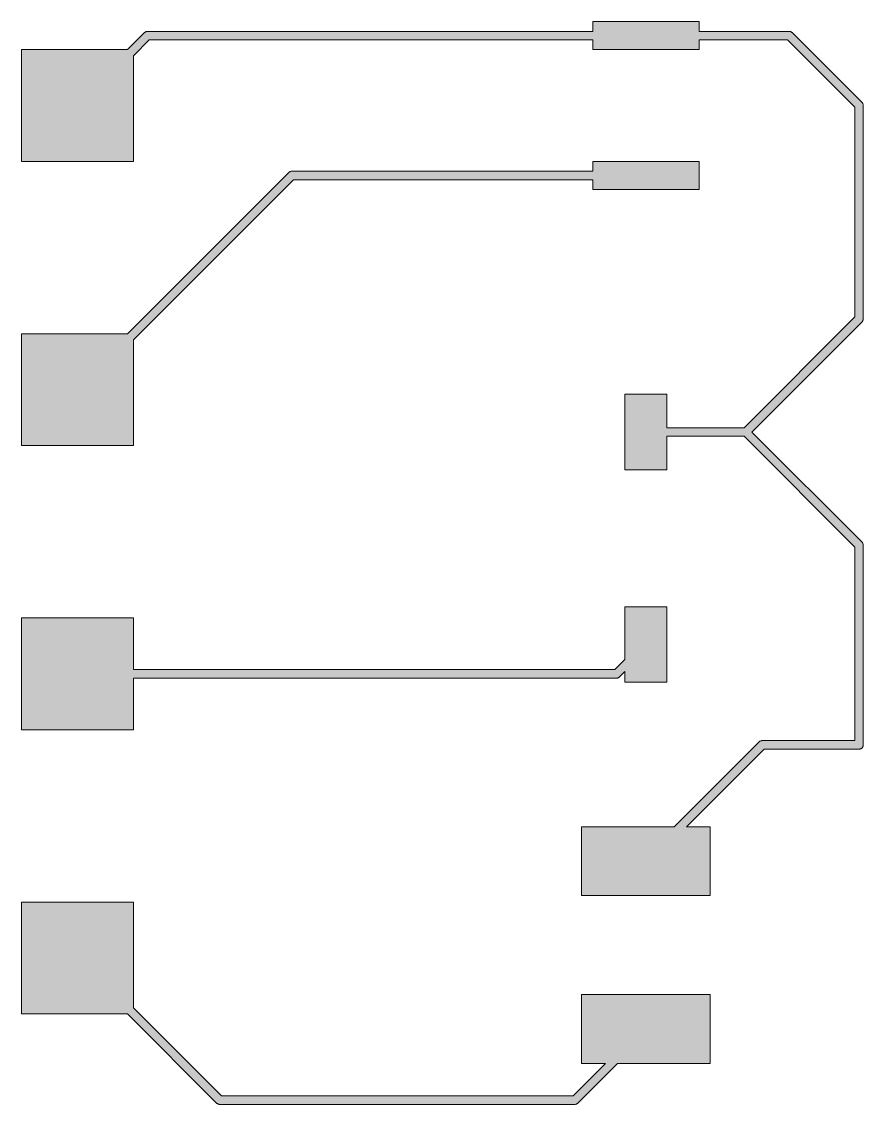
# Model space of a CAD drawing. Header units: millimetres. Extents: x 0 to 15, y 0 to 19.4.
import ezdxf

# ---------------------------------------------------------------- set-up
doc = ezdxf.new("R2010")
doc.units = ezdxf.units.MM
doc.header["$MEASUREMENT"] = 0
doc.layers.add('Layer 1', color=7, linetype='Continuous', lineweight=0)

# ---------------------------------------------------------------- blocks, each defined once
blk = doc.blocks.new('Block_1')
at = {"layer": 'Layer 1', "true_color": 0x66cc99, "transparency": 33554585}
h = blk.add_hatch(color=113, dxfattribs=at)
edge = h.paths.add_edge_path()
edge.add_spline(control_points=[(0, 16.856), (0, 16.856), (0, 16.856), (0, 16.856), (0, 16.856), (0, 18.856), (0, 18.856), (0, 18.856), (0, 18.856), (0, 18.856), (0, 18.856), (0, 18.856), (0, 18.856), (0, 18.856), (1.892, 18.856), (1.892, 18.856), (1.892, 18.856), (1.892, 18.856), (1.892, 18.856), (1.892, 18.856), (1.892, 18.856), (1.892, 18.856), (1.892, 18.856), (1.892, 18.856), (1.892, 18.856), (1.892, 18.856), (1.892, 18.856), (1.892, 18.856), (1.892, 18.856), (1.892, 18.856), (1.892, 18.856), (1.892, 18.856), (1.892, 18.856), (1.892, 18.856), (1.892, 18.856), (1.892, 18.856), (1.892, 18.856), (1.892, 18.856), (1.892, 18.856), (1.892, 18.856), (1.892, 18.856), (2.196, 19.16), (2.196, 19.16), (2.196, 19.16), (2.196, 19.16), (2.196, 19.16), (2.196, 19.16), (2.202, 19.165), (2.202, 19.165), (2.202, 19.165), (2.202, 19.165), (2.202, 19.165), (2.202, 19.165), (2.208, 19.17), (2.208, 19.17), (2.208, 19.17), (2.208, 19.17), (2.208, 19.17), (2.208, 19.17), (2.214, 19.173), (2.214, 19.173), (2.214, 19.173), (2.214, 19.173), (2.214, 19.173), (2.214, 19.173), (2.221, 19.177), (2.221, 19.177), (2.221, 19.177), (2.221, 19.177), (2.221, 19.177), (2.221, 19.177), (2.228, 19.179), (2.228, 19.179), (2.228, 19.179), (2.228, 19.179), (2.228, 19.179), (2.228, 19.179), (2.235, 19.181), (2.235, 19.181), (2.235, 19.181), (2.235, 19.181), (2.235, 19.181), (2.235, 19.181), (2.243, 19.182), (2.243, 19.182), (2.243, 19.182), (2.243, 19.182), (2.243, 19.182), (2.243, 19.182), (2.25, 19.182), (2.25, 19.182), (2.25, 19.182), (2.25, 19.182), (2.25, 19.182), (2.25, 19.182), (10.21, 19.182), (10.21, 19.182), (10.21, 19.182), (10.21, 19.182), (10.21, 19.182), (10.21, 19.182), (10.21, 19.182), (10.21, 19.182), (10.21, 19.182), (10.21, 19.182), (10.21, 19.182), (10.21, 19.182), (10.21, 19.182), (10.21, 19.182), (10.21, 19.182), (10.21, 19.182), (10.21, 19.182), (10.21, 19.182), (10.21, 19.182), (10.21, 19.182), (10.21, 19.182), (10.21, 19.182), (10.21, 19.182), (10.21, 19.182), (10.21, 19.182), (10.21, 19.182), (10.21, 19.182), (10.21, 19.182), (10.21, 19.182), (10.21, 19.182), (10.21, 19.182), (10.21, 19.182), (10.21, 19.182), (10.21, 19.182), (10.21, 19.182), (10.21, 19.182), (10.21, 19.182), (10.21, 19.182), (10.21, 19.182), (10.21, 19.182), (10.21, 19.182), (10.21, 19.182), (10.21, 19.182), (10.21, 19.182), (10.21, 19.182), (10.21, 19.182), (10.21, 19.182), (10.21, 19.182), (10.21, 19.182), (10.21, 19.182), (10.21, 19.182), (10.21, 19.356), (10.21, 19.356), (10.21, 19.356), (10.21, 19.356), (10.21, 19.356), (10.21, 19.356), (10.21, 19.356), (10.21, 19.356), (10.21, 19.356), (12.11, 19.356), (12.11, 19.356), (12.11, 19.356), (12.11, 19.356), (12.11, 19.356), (12.11, 19.356), (12.11, 19.356), (12.11, 19.356), (12.11, 19.356), (12.11, 19.182), (12.11, 19.182), (12.11, 19.182), (12.11, 19.182), (12.11, 19.182), (12.11, 19.182), (12.11, 19.182), (12.11, 19.182), (12.11, 19.182), (12.11, 19.182), (12.11, 19.182), (12.11, 19.182), (12.11, 19.182), (12.11, 19.182), (12.11, 19.182), (12.11, 19.182), (12.11, 19.182), (12.11, 19.182), (12.11, 19.182), (12.11, 19.182), (12.11, 19.182), (12.11, 19.182), (12.11, 19.182), (12.11, 19.182), (12.11, 19.182), (12.11, 19.182), (12.11, 19.182), (12.11, 19.182), (12.11, 19.182), (12.11, 19.182), (12.11, 19.182), (12.11, 19.182), (12.11, 19.182), (12.11, 19.182), (12.11, 19.182), (12.11, 19.182), (12.11, 19.182), (12.11, 19.182), (12.11, 19.182), (12.11, 19.182), (12.11, 19.182), (12.11, 19.182), (12.11, 19.182), (12.11, 19.182), (12.11, 19.182), (12.11, 19.182), (12.11, 19.182), (12.11, 19.182), (12.11, 19.182), (12.11, 19.182), (12.11, 19.182), (13.72, 19.182), (13.72, 19.182), (13.72, 19.182), (13.72, 19.182), (13.72, 19.182), (13.72, 19.182), (13.727, 19.182), (13.727, 19.182), (13.727, 19.182), (13.727, 19.182), (13.727, 19.182), (13.727, 19.182), (13.735, 19.181), (13.735, 19.181), (13.735, 19.181), (13.735, 19.181), (13.735, 19.181), (13.735, 19.181), (13.742, 19.179), (13.742, 19.179), (13.742, 19.179), (13.742, 19.179), (13.742, 19.179), (13.742, 19.179), (13.749, 19.177), (13.749, 19.177), (13.749, 19.177), (13.749, 19.177), (13.749, 19.177), (13.749, 19.177), (13.756, 19.173), (13.756, 19.173), (13.756, 19.173), (13.756, 19.173), (13.756, 19.173), (13.756, 19.173), (13.762, 19.17), (13.762, 19.17), (13.762, 19.17), (13.762, 19.17), (13.762, 19.17), (13.762, 19.17), (13.768, 19.165), (13.768, 19.165), (13.768, 19.165), (13.768, 19.165), (13.768, 19.165), (13.768, 19.165), (13.774, 19.16), (13.774, 19.16), (13.774, 19.16), (13.774, 19.16), (13.774, 19.16), (13.774, 19.16), (15.024, 17.91), (15.024, 17.91), (15.024, 17.91), (15.024, 17.91), (15.024, 17.91), (15.024, 17.91), (15.029, 17.905), (15.029, 17.905), (15.029, 17.905), (15.029, 17.905), (15.029, 17.905), (15.029, 17.905), (15.033, 17.899), (15.033, 17.899), (15.033, 17.899), (15.033, 17.899), (15.033, 17.899), (15.033, 17.899), (15.037, 17.892), (15.037, 17.892), (15.037, 17.892), (15.037, 17.892), (15.037, 17.892), (15.037, 17.892), (15.04, 17.885), (15.04, 17.885), (15.04, 17.885), (15.04, 17.885), (15.04, 17.885), (15.04, 17.885), (15.043, 17.878), (15.043, 17.878), (15.043, 17.878), (15.043, 17.878), (15.043, 17.878), (15.043, 17.878), (15.045, 17.871), (15.045, 17.871), (15.045, 17.871), (15.045, 17.871), (15.045, 17.871), (15.045, 17.871), (15.046, 17.864), (15.046, 17.864), (15.046, 17.864), (15.046, 17.864), (15.046, 17.864), (15.046, 17.864), (15.046, 17.856), (15.046, 17.856), (15.046, 17.856), (15.046, 17.856), (15.046, 17.856), (15.046, 17.856), (15.046, 14.046), (15.046, 14.046), (15.046, 14.046), (15.046, 14.046), (15.046, 14.046), (15.046, 14.046), (15.046, 14.039), (15.046, 14.039), (15.046, 14.039), (15.046, 14.039), (15.046, 14.039), (15.046, 14.039), (15.045, 14.031), (15.045, 14.031), (15.045, 14.031), (15.045, 14.031), (15.045, 14.031), (15.045, 14.031), (15.043, 14.024), (15.043, 14.024), (15.043, 14.024), (15.043, 14.024), (15.043, 14.024), (15.043, 14.024), (15.04, 14.017), (15.04, 14.017), (15.04, 14.017), (15.04, 14.017), (15.04, 14.017), (15.04, 14.017), (15.037, 14.01), (15.037, 14.01), (15.037, 14.01), (15.037, 14.01), (15.037, 14.01), (15.037, 14.01), (15.033, 14.004), (15.033, 14.004), (15.033, 14.004), (15.033, 14.004), (15.033, 14.004), (15.033, 14.004), (15.029, 13.998), (15.029, 13.998), (15.029, 13.998), (15.029, 13.998), (15.029, 13.998), (15.029, 13.998), (15.024, 13.992), (15.024, 13.992), (15.024, 13.992), (15.024, 13.992), (15.024, 13.992), (15.024, 13.992), (13.052, 12.02), (13.052, 12.02), (13.052, 12.02), (13.052, 12.02), (13.052, 12.02), (13.052, 12.02), (13.052, 12.02), (13.052, 12.02), (13.052, 12.02), (13.052, 12.02), (13.052, 12.02), (13.052, 12.02), (13.052, 12.02), (13.052, 12.02), (13.052, 12.02), (13.052, 12.02), (13.052, 12.02), (13.052, 12.02), (13.052, 12.02), (13.052, 12.02), (13.052, 12.02), (13.052, 12.02), (13.052, 12.02), (13.052, 12.02), (13.052, 12.02), (13.052, 12.02), (13.052, 12.02), (13.052, 12.02), (13.052, 12.02), (13.052, 12.02), (13.052, 12.02), (13.052, 12.02), (13.052, 12.02), (13.052, 12.02), (13.052, 12.02), (13.052, 12.02), (13.052, 12.02), (13.052, 12.02), (13.052, 12.02), (13.052, 12.02), (13.052, 12.02), (13.052, 12.02), (13.052, 12.02), (13.052, 12.02), (13.052, 12.02), (13.052, 12.02), (13.052, 12.02), (13.052, 12.02), (13.052, 12.02), (13.052, 12.02), (13.052, 12.02), (15.024, 10.049), (15.024, 10.049), (15.024, 10.049), (15.024, 10.049), (15.024, 10.049), (15.024, 10.049), (15.029, 10.043), (15.029, 10.043), (15.029, 10.043), (15.029, 10.043), (15.029, 10.043), (15.029, 10.043), (15.033, 10.037), (15.033, 10.037), (15.033, 10.037), (15.033, 10.037), (15.033, 10.037), (15.033, 10.037), (15.037, 10.031), (15.037, 10.031), (15.037, 10.031), (15.037, 10.031), (15.037, 10.031), (15.037, 10.031), (15.04, 10.024), (15.04, 10.024), (15.04, 10.024), (15.04, 10.024), (15.04, 10.024), (15.04, 10.024), (15.043, 10.017), (15.043, 10.017), (15.043, 10.017), (15.043, 10.017), (15.043, 10.017), (15.043, 10.017), (15.045, 10.01), (15.045, 10.01), (15.045, 10.01), (15.045, 10.01), (15.045, 10.01), (15.045, 10.01), (15.046, 10.002), (15.046, 10.002), (15.046, 10.002), (15.046, 10.002), (15.046, 10.002), (15.046, 10.002), (15.046, 9.995), (15.046, 9.995), (15.046, 9.995), (15.046, 9.995), (15.046, 9.995), (15.046, 9.995), (15.046, 6.426), (15.046, 6.426), (15.046, 6.426), (15.046, 6.426), (15.046, 6.426), (15.046, 6.426), (15.046, 6.419), (15.046, 6.419), (15.046, 6.419), (15.046, 6.419), (15.046, 6.419), (15.046, 6.419), (15.045, 6.411), (15.045, 6.411), (15.045, 6.411), (15.045, 6.411), (15.045, 6.411), (15.045, 6.411), (15.043, 6.404), (15.043, 6.404), (15.043, 6.404), (15.043, 6.404), (15.043, 6.404), (15.043, 6.404), (15.04, 6.397), (15.04, 6.397), (15.04, 6.397), (15.04, 6.397), (15.04, 6.397), (15.04, 6.397), (15.037, 6.39), (15.037, 6.39), (15.037, 6.39), (15.037, 6.39), (15.037, 6.39), (15.037, 6.39), (15.033, 6.384), (15.033, 6.384), (15.033, 6.384), (15.033, 6.384), (15.033, 6.384), (15.033, 6.384), (15.029, 6.378), (15.029, 6.378), (15.029, 6.378), (15.029, 6.378), (15.029, 6.378), (15.029, 6.378), (15.024, 6.372), (15.024, 6.372), (15.024, 6.372), (15.024, 6.372), (15.024, 6.372), (15.024, 6.372), (15.018, 6.367), (15.018, 6.367), (15.018, 6.367), (15.018, 6.367), (15.018, 6.367), (15.018, 6.367), (15.012, 6.363), (15.012, 6.363), (15.012, 6.363), (15.012, 6.363), (15.012, 6.363), (15.012, 6.363), (15.006, 6.359), (15.006, 6.359), (15.006, 6.359), (15.006, 6.359), (15.006, 6.359), (15.006, 6.359), (14.999, 6.356), (14.999, 6.356), (14.999, 6.356), (14.999, 6.356), (14.999, 6.356), (14.999, 6.356), (14.992, 6.353), (14.992, 6.353), (14.992, 6.353), (14.992, 6.353), (14.992, 6.353), (14.992, 6.353), (14.985, 6.351), (14.985, 6.351), (14.985, 6.351), (14.985, 6.351), (14.985, 6.351), (14.985, 6.351), (14.977, 6.35), (14.977, 6.35), (14.977, 6.35), (14.977, 6.35), (14.977, 6.35), (14.977, 6.35), (14.97, 6.35), (14.97, 6.35), (14.97, 6.35), (14.97, 6.35), (14.97, 6.35), (14.97, 6.35), (13.272, 6.35), (13.272, 6.35), (13.272, 6.35), (13.272, 6.35), (13.272, 6.35), (13.272, 6.35), (13.272, 6.35), (13.272, 6.35), (13.272, 6.35), (13.272, 6.35), (13.272, 6.35), (13.272, 6.35), (13.272, 6.35), (13.272, 6.35), (13.272, 6.35), (13.272, 6.35), (13.272, 6.35), (13.272, 6.35), (13.272, 6.35), (13.272, 6.35), (13.272, 6.35), (13.272, 6.35), (13.272, 6.35), (13.272, 6.35), (13.272, 6.35), (13.272, 6.35), (13.272, 6.35), (11.883, 4.961), (11.883, 4.961), (11.883, 4.961), (11.883, 4.961), (11.883, 4.961), (11.883, 4.961), (11.883, 4.961), (11.883, 4.961), (11.883, 4.961), (11.883, 4.961), (11.883, 4.961), (11.883, 4.961), (11.883, 4.961), (11.883, 4.961), (11.883, 4.961), (11.883, 4.961), (11.883, 4.961), (11.883, 4.961), (11.883, 4.961), (11.883, 4.961), (11.883, 4.961), (11.883, 4.961), (11.883, 4.961), (11.883, 4.961), (11.883, 4.961), (11.883, 4.961), (11.883, 4.961), (11.883, 4.961), (11.883, 4.961), (11.883, 4.961), (11.883, 4.961), (11.883, 4.961), (11.883, 4.961), (11.883, 4.961), (11.883, 4.961), (11.883, 4.961), (11.883, 4.961), (11.883, 4.961), (11.883, 4.961), (11.883, 4.961), (11.883, 4.961), (11.883, 4.961), (11.883, 4.961), (11.883, 4.961), (11.883, 4.961), (11.883, 4.961), (11.883, 4.961), (11.883, 4.961), (11.883, 4.961), (11.883, 4.961), (11.883, 4.961), (11.883, 4.961), (11.883, 4.961), (11.883, 4.961), (11.883, 4.961), (11.883, 4.961), (11.883, 4.961), (11.883, 4.961), (11.883, 4.961), (11.883, 4.961), (11.883, 4.961), (11.883, 4.961), (11.883, 4.961), (11.883, 4.961), (11.883, 4.961), (11.883, 4.961), (11.883, 4.961), (11.883, 4.961), (11.883, 4.961), (11.883, 4.961), (11.883, 4.961), (11.883, 4.961), (11.883, 4.961), (11.883, 4.961), (11.883, 4.961), (12.31, 4.961), (12.31, 4.961), (12.31, 4.961), (12.31, 4.961), (12.31, 4.961), (12.31, 4.961), (12.31, 4.961), (12.31, 4.961), (12.31, 4.961), (12.31, 3.731), (12.31, 3.731), (12.31, 3.731), (12.31, 3.731), (12.31, 3.731), (12.31, 3.731), (12.31, 3.731), (12.31, 3.731), (12.31, 3.731), (10.01, 3.731), (10.01, 3.731), (10.01, 3.731), (10.01, 3.731), (10.01, 3.731), (10.01, 3.731), (10.01, 3.731), (10.01, 3.731), (10.01, 3.731), (10.01, 4.961), (10.01, 4.961), (10.01, 4.961), (10.01, 4.961), (10.01, 4.961), (10.01, 4.961), (10.01, 4.961), (10.01, 4.961), (10.01, 4.961), (11.667, 4.961), (11.667, 4.961), (11.667, 4.961), (11.667, 4.961), (11.667, 4.961), (11.667, 4.961), (11.667, 4.961), (11.667, 4.961), (11.667, 4.961), (11.667, 4.961), (11.667, 4.961), (11.667, 4.961), (11.667, 4.961), (11.667, 4.961), (11.667, 4.961), (11.667, 4.961), (11.667, 4.961), (11.667, 4.961), (11.667, 4.961), (11.667, 4.961), (11.667, 4.961), (11.667, 4.961), (11.667, 4.961), (11.667, 4.961), (11.667, 4.961), (11.667, 4.961), (11.667, 4.961), (13.186, 6.48), (13.186, 6.48), (13.186, 6.48), (13.186, 6.48), (13.186, 6.48), (13.186, 6.48), (13.192, 6.485), (13.192, 6.485), (13.192, 6.485), (13.192, 6.485), (13.192, 6.485), (13.192, 6.485), (13.198, 6.49), (13.198, 6.49), (13.198, 6.49), (13.198, 6.49), (13.198, 6.49), (13.198, 6.49), (13.204, 6.493), (13.204, 6.493), (13.204, 6.493), (13.204, 6.493), (13.204, 6.493), (13.204, 6.493), (13.211, 6.497), (13.211, 6.497), (13.211, 6.497), (13.211, 6.497), (13.211, 6.497), (13.211, 6.497), (13.218, 6.499), (13.218, 6.499), (13.218, 6.499), (13.218, 6.499), (13.218, 6.499), (13.218, 6.499), (13.225, 6.501), (13.225, 6.501), (13.225, 6.501), (13.225, 6.501), (13.225, 6.501), (13.225, 6.501), (13.233, 6.502), (13.233, 6.502), (13.233, 6.502), (13.233, 6.502), (13.233, 6.502), (13.233, 6.502), (13.24, 6.502), (13.24, 6.502), (13.24, 6.502), (13.24, 6.502), (13.24, 6.502), (13.24, 6.502), (14.894, 6.502), (14.894, 6.502), (14.894, 6.502), (14.894, 6.502), (14.894, 6.502), (14.894, 6.502), (14.894, 6.502), (14.894, 6.502), (14.894, 6.502), (14.894, 6.502), (14.894, 6.502), (14.894, 6.502), (14.894, 6.502), (14.894, 6.502), (14.894, 6.502), (14.894, 6.502), (14.894, 6.502), (14.894, 6.502), (14.894, 6.502), (14.894, 6.502), (14.894, 6.502), (14.894, 6.502), (14.894, 6.502), (14.894, 6.502), (14.894, 6.502), (14.894, 6.502), (14.894, 6.502), (14.894, 6.502), (14.894, 6.502), (14.894, 6.502), (14.894, 6.502), (14.894, 6.502), (14.894, 6.502), (14.894, 6.502), (14.894, 6.502), (14.894, 6.502), (14.894, 6.502), (14.894, 6.502), (14.894, 6.502), (14.894, 6.502), (14.894, 6.502), (14.894, 6.502), (14.894, 6.502), (14.894, 6.502), (14.894, 6.502), (14.894, 6.502), (14.894, 6.502), (14.894, 6.502), (14.894, 6.502), (14.894, 6.502), (14.894, 6.502), (14.894, 9.963), (14.894, 9.963), (14.894, 9.963), (14.894, 9.963), (14.894, 9.963), (14.894, 9.963), (14.894, 9.963), (14.894, 9.963), (14.894, 9.963), (14.894, 9.963), (14.894, 9.963), (14.894, 9.963), (14.894, 9.963), (14.894, 9.963), (14.894, 9.963), (14.894, 9.963), (14.894, 9.963), (14.894, 9.963), (14.894, 9.963), (14.894, 9.963), (14.894, 9.963), (14.894, 9.963), (14.894, 9.963), (14.894, 9.963), (14.894, 9.963), (14.894, 9.963), (14.894, 9.963), (12.913, 11.944), (12.913, 11.944), (12.913, 11.944), (12.913, 11.944), (12.913, 11.944), (12.913, 11.944), (12.913, 11.944), (12.913, 11.944), (12.913, 11.944), (12.913, 11.944), (12.913, 11.944), (12.913, 11.944), (12.913, 11.944), (12.913, 11.944), (12.913, 11.944), (12.913, 11.944), (12.913, 11.944), (12.913, 11.944), (12.913, 11.944), (12.913, 11.944), (12.913, 11.944), (12.913, 11.944), (12.913, 11.944), (12.913, 11.944), (12.913, 11.944), (12.913, 11.944), (12.913, 11.944), (11.535, 11.944), (11.535, 11.944), (11.535, 11.944), (11.535, 11.944), (11.535, 11.944), (11.535, 11.944), (11.535, 11.944), (11.535, 11.944), (11.535, 11.944), (11.535, 11.944), (11.535, 11.944), (11.535, 11.944), (11.535, 11.944), (11.535, 11.944), (11.535, 11.944), (11.535, 11.944), (11.535, 11.944), (11.535, 11.944), (11.535, 11.944), (11.535, 11.944), (11.535, 11.944), (11.535, 11.944), (11.535, 11.944), (11.535, 11.944), (11.535, 11.944), (11.535, 11.944), (11.535, 11.944), (11.535, 11.944), (11.535, 11.944), (11.535, 11.944), (11.535, 11.944), (11.535, 11.944), (11.535, 11.944), (11.535, 11.944), (11.535, 11.944), (11.535, 11.944), (11.535, 11.944), (11.535, 11.944), (11.535, 11.944), (11.535, 11.944), (11.535, 11.944), (11.535, 11.944), (11.535, 11.944), (11.535, 11.944), (11.535, 11.944), (11.535, 11.944), (11.535, 11.944), (11.535, 11.944), (11.535, 11.944), (11.535, 11.944), (11.535, 11.944), (11.535, 11.346), (11.535, 11.346), (11.535, 11.346), (11.535, 11.346), (11.535, 11.346), (11.535, 11.346), (11.535, 11.346), (11.535, 11.346), (11.535, 11.346), (10.785, 11.346), (10.785, 11.346), (10.785, 11.346), (10.785, 11.346), (10.785, 11.346), (10.785, 11.346), (10.785, 11.346), (10.785, 11.346), (10.785, 11.346), (10.785, 12.695), (10.785, 12.695), (10.785, 12.695), (10.785, 12.695), (10.785, 12.695), (10.785, 12.695), (10.785, 12.695), (10.785, 12.695), (10.785, 12.695), (11.535, 12.695), (11.535, 12.695), (11.535, 12.695), (11.535, 12.695), (11.535, 12.695), (11.535, 12.695), (11.535, 12.695), (11.535, 12.695), (11.535, 12.695), (11.535, 12.097), (11.535, 12.097), (11.535, 12.097), (11.535, 12.097), (11.535, 12.097), (11.535, 12.097), (11.535, 12.097), (11.535, 12.097), (11.535, 12.097), (11.535, 12.097), (11.535, 12.097), (11.535, 12.097), (11.535, 12.097), (11.535, 12.097), (11.535, 12.097), (11.535, 12.097), (11.535, 12.097), (11.535, 12.097), (11.535, 12.097), (11.535, 12.097), (11.535, 12.097), (11.535, 12.097), (11.535, 12.097), (11.535, 12.097), (11.535, 12.097), (11.535, 12.097), (11.535, 12.097), (11.535, 12.097), (11.535, 12.097), (11.535, 12.097), (11.535, 12.097), (11.535, 12.097), (11.535, 12.097), (11.535, 12.097), (11.535, 12.097), (11.535, 12.097), (11.535, 12.097), (11.535, 12.097), (11.535, 12.097), (11.535, 12.097), (11.535, 12.097), (11.535, 12.097), (11.535, 12.097), (11.535, 12.097), (11.535, 12.097), (11.535, 12.097), (11.535, 12.097), (11.535, 12.097), (11.535, 12.097), (11.535, 12.097), (11.535, 12.097), (12.913, 12.097), (12.913, 12.097), (12.913, 12.097), (12.913, 12.097), (12.913, 12.097), (12.913, 12.097), (12.913, 12.097), (12.913, 12.097), (12.913, 12.097), (12.913, 12.097), (12.913, 12.097), (12.913, 12.097), (12.913, 12.097), (12.913, 12.097), (12.913, 12.097), (12.913, 12.097), (12.913, 12.097), (12.913, 12.097), (12.913, 12.097), (12.913, 12.097), (12.913, 12.097), (12.913, 12.097), (12.913, 12.097), (12.913, 12.097), (12.913, 12.097), (12.913, 12.097), (12.913, 12.097), (14.894, 14.078), (14.894, 14.078), (14.894, 14.078), (14.894, 14.078), (14.894, 14.078), (14.894, 14.078), (14.894, 14.078), (14.894, 14.078), (14.894, 14.078), (14.894, 14.078), (14.894, 14.078), (14.894, 14.078), (14.894, 14.078), (14.894, 14.078), (14.894, 14.078), (14.894, 14.078), (14.894, 14.078), (14.894, 14.078), (14.894, 14.078), (14.894, 14.078), (14.894, 14.078), (14.894, 14.078), (14.894, 14.078), (14.894, 14.078), (14.894, 14.078), (14.894, 14.078), (14.894, 14.078), (14.894, 17.825), (14.894, 17.825), (14.894, 17.825), (14.894, 17.825), (14.894, 17.825), (14.894, 17.825), (14.894, 17.825), (14.894, 17.825), (14.894, 17.825), (14.894, 17.825), (14.894, 17.825), (14.894, 17.825), (14.894, 17.825), (14.894, 17.825), (14.894, 17.825), (14.894, 17.825), (14.894, 17.825), (14.894, 17.825), (14.894, 17.825), (14.894, 17.825), (14.894, 17.825), (14.894, 17.825), (14.894, 17.825), (14.894, 17.825), (14.894, 17.825), (14.894, 17.825), (14.894, 17.825), (13.688, 19.03), (13.688, 19.03), (13.688, 19.03), (13.688, 19.03), (13.688, 19.03), (13.688, 19.03), (13.688, 19.03), (13.688, 19.03), (13.688, 19.03), (13.688, 19.03), (13.688, 19.03), (13.688, 19.03), (13.688, 19.03), (13.688, 19.03), (13.688, 19.03), (13.688, 19.03), (13.688, 19.03), (13.688, 19.03), (13.688, 19.03), (13.688, 19.03), (13.688, 19.03), (13.688, 19.03), (13.688, 19.03), (13.688, 19.03), (13.688, 19.03), (13.688, 19.03), (13.688, 19.03), (12.11, 19.03), (12.11, 19.03), (12.11, 19.03), (12.11, 19.03), (12.11, 19.03), (12.11, 19.03), (12.11, 19.03), (12.11, 19.03), (12.11, 19.03), (12.11, 19.03), (12.11, 19.03), (12.11, 19.03), (12.11, 19.03), (12.11, 19.03), (12.11, 19.03), (12.11, 19.03), (12.11, 19.03), (12.11, 19.03), (12.11, 19.03), (12.11, 19.03), (12.11, 19.03), (12.11, 19.03), (12.11, 19.03), (12.11, 19.03), (12.11, 19.03), (12.11, 19.03), (12.11, 19.03), (12.11, 19.03), (12.11, 19.03), (12.11, 19.03), (12.11, 19.03), (12.11, 19.03), (12.11, 19.03), (12.11, 19.03), (12.11, 19.03), (12.11, 19.03), (12.11, 19.03), (12.11, 19.03), (12.11, 19.03), (12.11, 19.03), (12.11, 19.03), (12.11, 19.03), (12.11, 19.03), (12.11, 19.03), (12.11, 19.03), (12.11, 19.03), (12.11, 19.03), (12.11, 19.03), (12.11, 19.03), (12.11, 19.03), (12.11, 19.03), (12.11, 18.856), (12.11, 18.856), (12.11, 18.856), (12.11, 18.856), (12.11, 18.856), (12.11, 18.856), (12.11, 18.856), (12.11, 18.856), (12.11, 18.856), (10.21, 18.856), (10.21, 18.856), (10.21, 18.856), (10.21, 18.856), (10.21, 18.856), (10.21, 18.856), (10.21, 18.856), (10.21, 18.856), (10.21, 18.856), (10.21, 19.03), (10.21, 19.03), (10.21, 19.03), (10.21, 19.03), (10.21, 19.03), (10.21, 19.03), (10.21, 19.03), (10.21, 19.03), (10.21, 19.03), (10.21, 19.03), (10.21, 19.03), (10.21, 19.03), (10.21, 19.03), (10.21, 19.03), (10.21, 19.03), (10.21, 19.03), (10.21, 19.03), (10.21, 19.03), (10.21, 19.03), (10.21, 19.03), (10.21, 19.03), (10.21, 19.03), (10.21, 19.03), (10.21, 19.03), (10.21, 19.03), (10.21, 19.03), (10.21, 19.03), (10.21, 19.03), (10.21, 19.03), (10.21, 19.03), (10.21, 19.03), (10.21, 19.03), (10.21, 19.03), (10.21, 19.03), (10.21, 19.03), (10.21, 19.03), (10.21, 19.03), (10.21, 19.03), (10.21, 19.03), (10.21, 19.03), (10.21, 19.03), (10.21, 19.03), (10.21, 19.03), (10.21, 19.03), (10.21, 19.03), (10.21, 19.03), (10.21, 19.03), (10.21, 19.03), (10.21, 19.03), (10.21, 19.03), (10.21, 19.03), (2.282, 19.03), (2.282, 19.03), (2.282, 19.03), (2.282, 19.03), (2.282, 19.03), (2.282, 19.03), (2.282, 19.03), (2.282, 19.03), (2.282, 19.03), (2.282, 19.03), (2.282, 19.03), (2.282, 19.03), (2.282, 19.03), (2.282, 19.03), (2.282, 19.03), (2.282, 19.03), (2.282, 19.03), (2.282, 19.03), (2.282, 19.03), (2.282, 19.03), (2.282, 19.03), (2.282, 19.03), (2.282, 19.03), (2.282, 19.03), (2.282, 19.03), (2.282, 19.03), (2.282, 19.03), (2, 18.748), (2, 18.748), (2, 18.748), (2, 18.748), (2, 18.748), (2, 18.748), (2, 18.748), (2, 18.748), (2, 18.748), (2, 18.748), (2, 18.748), (2, 18.748), (2, 18.748), (2, 18.748), (2, 18.748), (2, 18.748), (2, 18.748), (2, 18.748), (2, 18.748), (2, 18.748), (2, 18.748), (2, 18.748), (2, 18.748), (2, 18.748), (2, 18.748), (2, 18.748), (2, 18.748), (2, 16.856), (2, 16.856), (2, 16.856), (2, 16.856), (2, 16.856), (2, 16.856), (2, 16.856), (2, 16.856), (2, 16.856), (0, 16.856), (0, 16.856), (0, 16.856), (0, 16.856), (0, 16.856)], knot_values=[0, 0, 0, 0, 1, 1, 1, 2, 2, 2, 3, 3, 3, 4, 4, 4, 5, 5, 5, 6, 6, 6, 7, 7, 7, 8, 8, 8, 9, 9, 9, 10, 10, 10, 11, 11, 11, 12, 12, 12, 13, 13, 13, 14, 14, 14, 15, 15, 15, 16, 16, 16, 17, 17, 17, 18, 18, 18, 19, 19, 19, 20, 20, 20, 21, 21, 21, 22, 22, 22, 23, 23, 23, 24, 24, 24, 25, 25, 25, 26, 26, 26, 27, 27, 27, 28, 28, 28, 29, 29, 29, 30, 30, 30, 31, 31, 31, 32, 32, 32, 33, 33, 33, 34, 34, 34, 35, 35, 35, 36, 36, 36, 37, 37, 37, 38, 38, 38, 39, 39, 39, 40, 40, 40, 41, 41, 41, 42, 42, 42, 43, 43, 43, 44, 44, 44, 45, 45, 45, 46, 46, 46, 47, 47, 47, 48, 48, 48, 49, 49, 49, 50, 50, 50, 51, 51, 51, 52, 52, 52, 53, 53, 53, 54, 54, 54, 55, 55, 55, 56, 56, 56, 57, 57, 57, 58, 58, 58, 59, 59, 59, 60, 60, 60, 61, 61, 61, 62, 62, 62, 63, 63, 63, 64, 64, 64, 65, 65, 65, 66, 66, 66, 67, 67, 67, 68, 68, 68, 69, 69, 69, 70, 70, 70, 71, 71, 71, 72, 72, 72, 73, 73, 73, 74, 74, 74, 75, 75, 75, 76, 76, 76, 77, 77, 77, 78, 78, 78, 79, 79, 79, 80, 80, 80, 81, 81, 81, 82, 82, 82, 83, 83, 83, 84, 84, 84, 85, 85, 85, 86, 86, 86, 87, 87, 87, 88, 88, 88, 89, 89, 89, 90, 90, 90, 91, 91, 91, 92, 92, 92, 93, 93, 93, 94, 94, 94, 95, 95, 95, 96, 96, 96, 97, 97, 97, 98, 98, 98, 99, 99, 99, 100, 100, 100, 101, 101, 101, 102, 102, 102, 103, 103, 103, 104, 104, 104, 105, 105, 105, 106, 106, 106, 107, 107, 107, 108, 108, 108, 109, 109, 109, 110, 110, 110, 111, 111, 111, 112, 112, 112, 113, 113, 113, 114, 114, 114, 115, 115, 115, 116, 116, 116, 117, 117, 117, 118, 118, 118, 119, 119, 119, 120, 120, 120, 121, 121, 121, 122, 122, 122, 123, 123, 123, 124, 124, 124, 125, 125, 125, 126, 126, 126, 127, 127, 127, 128, 128, 128, 129, 129, 129, 130, 130, 130, 131, 131, 131, 132, 132, 132, 133, 133, 133, 134, 134, 134, 135, 135, 135, 136, 136, 136, 137, 137, 137, 138, 138, 138, 139, 139, 139, 140, 140, 140, 141, 141, 141, 142, 142, 142, 143, 143, 143, 144, 144, 144, 145, 145, 145, 146, 146, 146, 147, 147, 147, 148, 148, 148, 149, 149, 149, 150, 150, 150, 151, 151, 151, 152, 152, 152, 153, 153, 153, 154, 154, 154, 155, 155, 155, 156, 156, 156, 157, 157, 157, 158, 158, 158, 159, 159, 159, 160, 160, 160, 161, 161, 161, 162, 162, 162, 163, 163, 163, 164, 164, 164, 165, 165, 165, 166, 166, 166, 167, 167, 167, 168, 168, 168, 169, 169, 169, 170, 170, 170, 171, 171, 171, 172, 172, 172, 173, 173, 173, 174, 174, 174, 175, 175, 175, 176, 176, 176, 177, 177, 177, 178, 178, 178, 179, 179, 179, 180, 180, 180, 181, 181, 181, 182, 182, 182, 183, 183, 183, 184, 184, 184, 185, 185, 185, 186, 186, 186, 187, 187, 187, 188, 188, 188, 189, 189, 189, 190, 190, 190, 191, 191, 191, 192, 192, 192, 193, 193, 193, 194, 194, 194, 195, 195, 195, 196, 196, 196, 197, 197, 197, 198, 198, 198, 199, 199, 199, 200, 200, 200, 201, 201, 201, 202, 202, 202, 203, 203, 203, 204, 204, 204, 205, 205, 205, 206, 206, 206, 207, 207, 207, 208, 208, 208, 209, 209, 209, 210, 210, 210, 211, 211, 211, 212, 212, 212, 213, 213, 213, 214, 214, 214, 215, 215, 215, 216, 216, 216, 217, 217, 217, 218, 218, 218, 219, 219, 219, 220, 220, 220, 221, 221, 221, 222, 222, 222, 223, 223, 223, 224, 224, 224, 225, 225, 225, 226, 226, 226, 227, 227, 227, 228, 228, 228, 229, 229, 229, 230, 230, 230, 231, 231, 231, 232, 232, 232, 233, 233, 233, 234, 234, 234, 235, 235, 235, 236, 236, 236, 237, 237, 237, 238, 238, 238, 239, 239, 239, 240, 240, 240, 241, 241, 241, 242, 242, 242, 243, 243, 243, 244, 244, 244, 245, 245, 245, 246, 246, 246, 247, 247, 247, 248, 248, 248, 249, 249, 249, 250, 250, 250, 251, 251, 251, 252, 252, 252, 253, 253, 253, 254, 254, 254, 255, 255, 255, 256, 256, 256, 257, 257, 257, 258, 258, 258, 259, 259, 259, 260, 260, 260, 261, 261, 261, 262, 262, 262, 263, 263, 263, 264, 264, 264, 265, 265, 265, 266, 266, 266, 267, 267, 267, 268, 268, 268, 269, 269, 269, 270, 270, 270, 271, 271, 271, 272, 272, 272, 273, 273, 273, 274, 274, 274, 275, 275, 275, 276, 276, 276, 277, 277, 277, 278, 278, 278, 279, 279, 279, 280, 280, 280, 281, 281, 281, 282, 282, 282, 283, 283, 283, 284, 284, 284, 285, 285, 285, 286, 286, 286, 287, 287, 287, 288, 288, 288, 289, 289, 289, 290, 290, 290, 291, 291, 291, 292, 292, 292, 293, 293, 293, 294, 294, 294, 295, 295, 295, 296, 296, 296, 297, 297, 297, 298, 298, 298, 299, 299, 299, 300, 300, 300, 301, 301, 301, 302, 302, 302, 303, 303, 303, 304, 304, 304, 305, 305, 305, 306, 306, 306, 307, 307, 307, 308, 308, 308, 309, 309, 309, 310, 310, 310, 311, 311, 311, 312, 312, 312, 313, 313, 313, 314, 314, 314, 315, 315, 315, 316, 316, 316, 317, 317, 317, 318, 318, 318, 319, 319, 319, 320, 320, 320, 321, 321, 321, 322, 322, 322, 323, 323, 323, 324, 324, 324, 325, 325, 325, 326, 326, 326, 327, 327, 327, 328, 328, 328, 329, 329, 329, 330, 330, 330, 331, 331, 331, 332, 332, 332, 333, 333, 333, 334, 334, 334, 335, 335, 335, 336, 336, 336, 337, 337, 337, 338, 338, 338, 339, 339, 339, 340, 340, 340, 341, 341, 341, 342, 342, 342, 343, 343, 343, 344, 344, 344, 345, 345, 345, 346, 346, 346, 347, 347, 347, 348, 348, 348, 349, 349, 349, 350, 350, 350, 351, 351, 351, 352, 352, 352, 353, 353, 353, 354, 354, 354, 355, 355, 355, 356, 356, 356, 357, 357, 357, 358, 358, 358, 359, 359, 359, 360, 360, 360, 361, 361, 361, 362, 362, 362, 363, 363, 363, 364, 364, 364, 365, 365, 365, 366, 366, 366, 367, 367, 367, 368, 368, 368, 369, 369, 369, 370, 370, 370, 371, 371, 371, 372, 372, 372, 373, 373, 373, 374, 374, 374, 375, 375, 375, 376, 376, 376, 377, 377, 377, 378, 378, 378, 379, 379, 379, 380, 380, 380, 381, 381, 381, 382, 382, 382, 383, 383, 383, 384, 384, 384, 385, 385, 385, 386, 386, 386, 387, 387, 387, 388, 388, 388, 389, 389, 389, 390, 390, 390, 391, 391, 391, 392, 392, 392, 393, 393, 393, 394, 394, 394, 395, 395, 395, 396, 396, 396, 397, 397, 397, 398, 398, 398, 399, 399, 399, 400, 400, 400, 401, 401, 401, 402, 402, 402, 403, 403, 403, 404, 404, 404, 405, 405, 405, 406, 406, 406, 407, 407, 407, 408, 408, 408, 409, 409, 409, 410, 410, 410, 411, 411, 411, 412, 412, 412, 413, 413, 413, 414, 414, 414, 415, 415, 415, 416, 416, 416, 417, 417, 417, 418, 418, 418, 419, 419, 419, 420, 420, 420, 421, 421, 421, 422, 422, 422, 423, 423, 423, 424, 424, 424, 425, 425, 425, 426, 426, 426, 427, 427, 427, 428, 428, 428, 429, 429, 429, 430, 430, 430, 431, 431, 431, 432, 432, 432, 433, 433, 433, 434, 434, 434, 435, 435, 435, 436, 436, 436, 437, 437, 437, 438, 438, 438, 439, 439, 439, 440, 440, 440, 441, 441, 441, 442, 442, 442, 443, 443, 443, 444, 444, 444, 445, 445, 445, 446, 446, 446, 447, 447, 447, 447], degree=3, periodic=0)
h = blk.add_hatch(color=113, dxfattribs=at)
edge = h.paths.add_edge_path()
edge.add_spline(control_points=[(0, 11.776), (0, 11.776), (0, 11.776), (0, 11.776), (0, 11.776), (0, 13.776), (0, 13.776), (0, 13.776), (0, 13.776), (0, 13.776), (0, 13.776), (0, 13.776), (0, 13.776), (0, 13.776), (1.892, 13.776), (1.892, 13.776), (1.892, 13.776), (1.892, 13.776), (1.892, 13.776), (1.892, 13.776), (1.892, 13.776), (1.892, 13.776), (1.892, 13.776), (1.892, 13.776), (1.892, 13.776), (1.892, 13.776), (1.892, 13.776), (1.892, 13.776), (1.892, 13.776), (1.892, 13.776), (1.892, 13.776), (1.892, 13.776), (1.892, 13.776), (1.892, 13.776), (1.892, 13.776), (1.892, 13.776), (1.892, 13.776), (1.892, 13.776), (1.892, 13.776), (1.892, 13.776), (1.892, 13.776), (4.776, 16.66), (4.776, 16.66), (4.776, 16.66), (4.776, 16.66), (4.776, 16.66), (4.776, 16.66), (4.782, 16.665), (4.782, 16.665), (4.782, 16.665), (4.782, 16.665), (4.782, 16.665), (4.782, 16.665), (4.788, 16.67), (4.788, 16.67), (4.788, 16.67), (4.788, 16.67), (4.788, 16.67), (4.788, 16.67), (4.794, 16.673), (4.794, 16.673), (4.794, 16.673), (4.794, 16.673), (4.794, 16.673), (4.794, 16.673), (4.801, 16.677), (4.801, 16.677), (4.801, 16.677), (4.801, 16.677), (4.801, 16.677), (4.801, 16.677), (4.808, 16.679), (4.808, 16.679), (4.808, 16.679), (4.808, 16.679), (4.808, 16.679), (4.808, 16.679), (4.815, 16.681), (4.815, 16.681), (4.815, 16.681), (4.815, 16.681), (4.815, 16.681), (4.815, 16.681), (4.823, 16.682), (4.823, 16.682), (4.823, 16.682), (4.823, 16.682), (4.823, 16.682), (4.823, 16.682), (4.83, 16.682), (4.83, 16.682), (4.83, 16.682), (4.83, 16.682), (4.83, 16.682), (4.83, 16.682), (10.21, 16.682), (10.21, 16.682), (10.21, 16.682), (10.21, 16.682), (10.21, 16.682), (10.21, 16.682), (10.21, 16.682), (10.21, 16.682), (10.21, 16.682), (10.21, 16.682), (10.21, 16.682), (10.21, 16.682), (10.21, 16.682), (10.21, 16.682), (10.21, 16.682), (10.21, 16.682), (10.21, 16.682), (10.21, 16.682), (10.21, 16.682), (10.21, 16.682), (10.21, 16.682), (10.21, 16.682), (10.21, 16.682), (10.21, 16.682), (10.21, 16.682), (10.21, 16.682), (10.21, 16.682), (10.21, 16.682), (10.21, 16.682), (10.21, 16.682), (10.21, 16.682), (10.21, 16.682), (10.21, 16.682), (10.21, 16.682), (10.21, 16.682), (10.21, 16.682), (10.21, 16.682), (10.21, 16.682), (10.21, 16.682), (10.21, 16.682), (10.21, 16.682), (10.21, 16.682), (10.21, 16.682), (10.21, 16.682), (10.21, 16.682), (10.21, 16.682), (10.21, 16.682), (10.21, 16.682), (10.21, 16.682), (10.21, 16.682), (10.21, 16.682), (10.21, 16.856), (10.21, 16.856), (10.21, 16.856), (10.21, 16.856), (10.21, 16.856), (10.21, 16.856), (10.21, 16.856), (10.21, 16.856), (10.21, 16.856), (12.11, 16.856), (12.11, 16.856), (12.11, 16.856), (12.11, 16.856), (12.11, 16.856), (12.11, 16.856), (12.11, 16.856), (12.11, 16.856), (12.11, 16.856), (12.11, 16.356), (12.11, 16.356), (12.11, 16.356), (12.11, 16.356), (12.11, 16.356), (12.11, 16.356), (12.11, 16.356), (12.11, 16.356), (12.11, 16.356), (10.21, 16.356), (10.21, 16.356), (10.21, 16.356), (10.21, 16.356), (10.21, 16.356), (10.21, 16.356), (10.21, 16.356), (10.21, 16.356), (10.21, 16.356), (10.21, 16.53), (10.21, 16.53), (10.21, 16.53), (10.21, 16.53), (10.21, 16.53), (10.21, 16.53), (10.21, 16.53), (10.21, 16.53), (10.21, 16.53), (10.21, 16.53), (10.21, 16.53), (10.21, 16.53), (10.21, 16.53), (10.21, 16.53), (10.21, 16.53), (10.21, 16.53), (10.21, 16.53), (10.21, 16.53), (10.21, 16.53), (10.21, 16.53), (10.21, 16.53), (10.21, 16.53), (10.21, 16.53), (10.21, 16.53), (10.21, 16.53), (10.21, 16.53), (10.21, 16.53), (10.21, 16.53), (10.21, 16.53), (10.21, 16.53), (10.21, 16.53), (10.21, 16.53), (10.21, 16.53), (10.21, 16.53), (10.21, 16.53), (10.21, 16.53), (10.21, 16.53), (10.21, 16.53), (10.21, 16.53), (10.21, 16.53), (10.21, 16.53), (10.21, 16.53), (10.21, 16.53), (10.21, 16.53), (10.21, 16.53), (10.21, 16.53), (10.21, 16.53), (10.21, 16.53), (10.21, 16.53), (10.21, 16.53), (10.21, 16.53), (4.862, 16.53), (4.862, 16.53), (4.862, 16.53), (4.862, 16.53), (4.862, 16.53), (4.862, 16.53), (4.862, 16.53), (4.862, 16.53), (4.862, 16.53), (4.862, 16.53), (4.862, 16.53), (4.862, 16.53), (4.862, 16.53), (4.862, 16.53), (4.862, 16.53), (4.862, 16.53), (4.862, 16.53), (4.862, 16.53), (4.862, 16.53), (4.862, 16.53), (4.862, 16.53), (4.862, 16.53), (4.862, 16.53), (4.862, 16.53), (4.862, 16.53), (4.862, 16.53), (4.862, 16.53), (2, 13.668), (2, 13.668), (2, 13.668), (2, 13.668), (2, 13.668), (2, 13.668), (2, 13.668), (2, 13.668), (2, 13.668), (2, 13.668), (2, 13.668), (2, 13.668), (2, 13.668), (2, 13.668), (2, 13.668), (2, 13.668), (2, 13.668), (2, 13.668), (2, 13.668), (2, 13.668), (2, 13.668), (2, 13.668), (2, 13.668), (2, 13.668), (2, 13.668), (2, 13.668), (2, 13.668), (2, 11.776), (2, 11.776), (2, 11.776), (2, 11.776), (2, 11.776), (2, 11.776), (2, 11.776), (2, 11.776), (2, 11.776), (0, 11.776), (0, 11.776), (0, 11.776), (0, 11.776), (0, 11.776)], knot_values=[0, 0, 0, 0, 1, 1, 1, 2, 2, 2, 3, 3, 3, 4, 4, 4, 5, 5, 5, 6, 6, 6, 7, 7, 7, 8, 8, 8, 9, 9, 9, 10, 10, 10, 11, 11, 11, 12, 12, 12, 13, 13, 13, 14, 14, 14, 15, 15, 15, 16, 16, 16, 17, 17, 17, 18, 18, 18, 19, 19, 19, 20, 20, 20, 21, 21, 21, 22, 22, 22, 23, 23, 23, 24, 24, 24, 25, 25, 25, 26, 26, 26, 27, 27, 27, 28, 28, 28, 29, 29, 29, 30, 30, 30, 31, 31, 31, 32, 32, 32, 33, 33, 33, 34, 34, 34, 35, 35, 35, 36, 36, 36, 37, 37, 37, 38, 38, 38, 39, 39, 39, 40, 40, 40, 41, 41, 41, 42, 42, 42, 43, 43, 43, 44, 44, 44, 45, 45, 45, 46, 46, 46, 47, 47, 47, 48, 48, 48, 49, 49, 49, 50, 50, 50, 51, 51, 51, 52, 52, 52, 53, 53, 53, 54, 54, 54, 55, 55, 55, 56, 56, 56, 57, 57, 57, 58, 58, 58, 59, 59, 59, 60, 60, 60, 61, 61, 61, 62, 62, 62, 63, 63, 63, 64, 64, 64, 65, 65, 65, 66, 66, 66, 67, 67, 67, 68, 68, 68, 69, 69, 69, 70, 70, 70, 71, 71, 71, 72, 72, 72, 73, 73, 73, 74, 74, 74, 75, 75, 75, 76, 76, 76, 77, 77, 77, 78, 78, 78, 79, 79, 79, 80, 80, 80, 81, 81, 81, 82, 82, 82, 83, 83, 83, 84, 84, 84, 85, 85, 85, 86, 86, 86, 87, 87, 87, 88, 88, 88, 89, 89, 89, 90, 90, 90, 91, 91, 91, 92, 92, 92, 93, 93, 93, 94, 94, 94, 95, 95, 95, 96, 96, 96, 97, 97, 97, 98, 98, 98, 99, 99, 99, 100, 100, 100, 100], degree=3, periodic=0)
h = blk.add_hatch(color=113, dxfattribs=at)
edge = h.paths.add_edge_path()
edge.add_spline(control_points=[(0, 6.696), (0, 6.696), (0, 6.696), (0, 6.696), (0, 6.696), (0, 8.696), (0, 8.696), (0, 8.696), (0, 8.696), (0, 8.696), (0, 8.696), (0, 8.696), (0, 8.696), (0, 8.696), (2, 8.696), (2, 8.696), (2, 8.696), (2, 8.696), (2, 8.696), (2, 8.696), (2, 8.696), (2, 8.696), (2, 8.696), (2, 7.772), (2, 7.772), (2, 7.772), (2, 7.772), (2, 7.772), (2, 7.772), (2, 7.772), (2, 7.772), (2, 7.772), (2, 7.772), (2, 7.772), (2, 7.772), (2, 7.772), (2, 7.772), (2, 7.772), (2, 7.772), (2, 7.772), (2, 7.772), (2, 7.772), (2, 7.772), (2, 7.772), (2, 7.772), (2, 7.772), (2, 7.772), (2, 7.772), (2, 7.772), (2, 7.772), (2, 7.772), (2, 7.772), (2, 7.772), (2, 7.772), (2, 7.772), (2, 7.772), (2, 7.772), (2, 7.772), (2, 7.772), (2, 7.772), (2, 7.772), (2, 7.772), (2, 7.772), (2, 7.772), (2, 7.772), (2, 7.772), (2, 7.772), (2, 7.772), (2, 7.772), (2, 7.772), (2, 7.772), (2, 7.772), (2, 7.772), (2, 7.772), (10.604, 7.772), (10.604, 7.772), (10.604, 7.772), (10.604, 7.772), (10.604, 7.772), (10.604, 7.772), (10.604, 7.772), (10.604, 7.772), (10.604, 7.772), (10.604, 7.772), (10.604, 7.772), (10.604, 7.772), (10.604, 7.772), (10.604, 7.772), (10.604, 7.772), (10.604, 7.772), (10.604, 7.772), (10.604, 7.772), (10.604, 7.772), (10.604, 7.772), (10.604, 7.772), (10.604, 7.772), (10.604, 7.772), (10.604, 7.772), (10.604, 7.772), (10.604, 7.772), (10.604, 7.772), (10.785, 7.953), (10.785, 7.953), (10.785, 7.953), (10.785, 7.953), (10.785, 7.953), (10.785, 7.953), (10.785, 7.953), (10.785, 7.953), (10.785, 7.953), (10.785, 7.953), (10.785, 7.953), (10.785, 7.953), (10.785, 7.953), (10.785, 7.953), (10.785, 7.953), (10.785, 7.953), (10.785, 7.953), (10.785, 7.953), (10.785, 7.953), (10.785, 7.953), (10.785, 7.953), (10.785, 7.953), (10.785, 7.953), (10.785, 7.953), (10.785, 7.953), (10.785, 7.953), (10.785, 7.953), (10.785, 8.895), (10.785, 8.895), (10.785, 8.895), (10.785, 8.895), (10.785, 8.895), (10.785, 8.895), (10.785, 8.895), (10.785, 8.895), (10.785, 8.895), (11.535, 8.895), (11.535, 8.895), (11.535, 8.895), (11.535, 8.895), (11.535, 8.895), (11.535, 8.895), (11.535, 8.895), (11.535, 8.895), (11.535, 8.895), (11.535, 7.545), (11.535, 7.545), (11.535, 7.545), (11.535, 7.545), (11.535, 7.545), (11.535, 7.545), (11.535, 7.545), (11.535, 7.545), (11.535, 7.545), (10.785, 7.545), (10.785, 7.545), (10.785, 7.545), (10.785, 7.545), (10.785, 7.545), (10.785, 7.545), (10.785, 7.545), (10.785, 7.545), (10.785, 7.545), (10.785, 7.738), (10.785, 7.738), (10.785, 7.738), (10.785, 7.738), (10.785, 7.738), (10.785, 7.738), (10.785, 7.738), (10.785, 7.738), (10.785, 7.738), (10.785, 7.738), (10.785, 7.738), (10.785, 7.738), (10.785, 7.738), (10.785, 7.738), (10.785, 7.738), (10.785, 7.738), (10.785, 7.738), (10.785, 7.738), (10.785, 7.738), (10.785, 7.738), (10.785, 7.738), (10.785, 7.738), (10.785, 7.738), (10.785, 7.738), (10.785, 7.738), (10.785, 7.738), (10.785, 7.738), (10.785, 7.738), (10.785, 7.738), (10.785, 7.738), (10.785, 7.738), (10.785, 7.738), (10.785, 7.738), (10.785, 7.738), (10.785, 7.738), (10.785, 7.738), (10.785, 7.738), (10.785, 7.738), (10.785, 7.738), (10.785, 7.738), (10.785, 7.738), (10.785, 7.738), (10.785, 7.738), (10.785, 7.738), (10.785, 7.738), (10.785, 7.738), (10.785, 7.738), (10.785, 7.738), (10.785, 7.738), (10.785, 7.738), (10.785, 7.738), (10.785, 7.738), (10.785, 7.738), (10.785, 7.738), (10.785, 7.738), (10.785, 7.738), (10.785, 7.738), (10.785, 7.738), (10.785, 7.738), (10.785, 7.738), (10.785, 7.738), (10.785, 7.738), (10.785, 7.738), (10.785, 7.738), (10.785, 7.738), (10.785, 7.738), (10.785, 7.738), (10.785, 7.738), (10.785, 7.738), (10.785, 7.738), (10.785, 7.738), (10.785, 7.738), (10.785, 7.738), (10.785, 7.738), (10.785, 7.738), (10.69, 7.642), (10.69, 7.642), (10.69, 7.642), (10.69, 7.642), (10.69, 7.642), (10.69, 7.642), (10.684, 7.637), (10.684, 7.637), (10.684, 7.637), (10.684, 7.637), (10.684, 7.637), (10.684, 7.637), (10.678, 7.633), (10.678, 7.633), (10.678, 7.633), (10.678, 7.633), (10.678, 7.633), (10.678, 7.633), (10.672, 7.629), (10.672, 7.629), (10.672, 7.629), (10.672, 7.629), (10.672, 7.629), (10.672, 7.629), (10.665, 7.626), (10.665, 7.626), (10.665, 7.626), (10.665, 7.626), (10.665, 7.626), (10.665, 7.626), (10.658, 7.623), (10.658, 7.623), (10.658, 7.623), (10.658, 7.623), (10.658, 7.623), (10.658, 7.623), (10.651, 7.621), (10.651, 7.621), (10.651, 7.621), (10.651, 7.621), (10.651, 7.621), (10.651, 7.621), (10.643, 7.62), (10.643, 7.62), (10.643, 7.62), (10.643, 7.62), (10.643, 7.62), (10.643, 7.62), (10.636, 7.62), (10.636, 7.62), (10.636, 7.62), (10.636, 7.62), (10.636, 7.62), (10.636, 7.62), (2, 7.62), (2, 7.62), (2, 7.62), (2, 7.62), (2, 7.62), (2, 7.62), (2, 7.62), (2, 7.62), (2, 7.62), (2, 7.62), (2, 7.62), (2, 7.62), (2, 7.62), (2, 7.62), (2, 7.62), (2, 7.62), (2, 7.62), (2, 7.62), (2, 7.62), (2, 7.62), (2, 7.62), (2, 7.62), (2, 7.62), (2, 7.62), (2, 7.62), (2, 7.62), (2, 7.62), (2, 7.62), (2, 7.62), (2, 7.62), (2, 7.62), (2, 7.62), (2, 7.62), (2, 7.62), (2, 7.62), (2, 7.62), (2, 7.62), (2, 7.62), (2, 7.62), (2, 7.62), (2, 7.62), (2, 7.62), (2, 7.62), (2, 7.62), (2, 7.62), (2, 7.62), (2, 7.62), (2, 7.62), (2, 7.62), (2, 7.62), (2, 7.62), (2, 6.696), (2, 6.696), (2, 6.696), (2, 6.696), (2, 6.696), (2, 6.696), (2, 6.696), (2, 6.696), (2, 6.696), (0, 6.696), (0, 6.696), (0, 6.696), (0, 6.696), (0, 6.696)], knot_values=[0, 0, 0, 0, 1, 1, 1, 2, 2, 2, 3, 3, 3, 4, 4, 4, 5, 5, 5, 6, 6, 6, 7, 7, 7, 8, 8, 8, 9, 9, 9, 10, 10, 10, 11, 11, 11, 12, 12, 12, 13, 13, 13, 14, 14, 14, 15, 15, 15, 16, 16, 16, 17, 17, 17, 18, 18, 18, 19, 19, 19, 20, 20, 20, 21, 21, 21, 22, 22, 22, 23, 23, 23, 24, 24, 24, 25, 25, 25, 26, 26, 26, 27, 27, 27, 28, 28, 28, 29, 29, 29, 30, 30, 30, 31, 31, 31, 32, 32, 32, 33, 33, 33, 34, 34, 34, 35, 35, 35, 36, 36, 36, 37, 37, 37, 38, 38, 38, 39, 39, 39, 40, 40, 40, 41, 41, 41, 42, 42, 42, 43, 43, 43, 44, 44, 44, 45, 45, 45, 46, 46, 46, 47, 47, 47, 48, 48, 48, 49, 49, 49, 50, 50, 50, 51, 51, 51, 52, 52, 52, 53, 53, 53, 54, 54, 54, 55, 55, 55, 56, 56, 56, 57, 57, 57, 58, 58, 58, 59, 59, 59, 60, 60, 60, 61, 61, 61, 62, 62, 62, 63, 63, 63, 64, 64, 64, 65, 65, 65, 66, 66, 66, 67, 67, 67, 68, 68, 68, 69, 69, 69, 70, 70, 70, 71, 71, 71, 72, 72, 72, 73, 73, 73, 74, 74, 74, 75, 75, 75, 76, 76, 76, 77, 77, 77, 78, 78, 78, 79, 79, 79, 80, 80, 80, 81, 81, 81, 82, 82, 82, 83, 83, 83, 84, 84, 84, 85, 85, 85, 86, 86, 86, 87, 87, 87, 88, 88, 88, 89, 89, 89, 90, 90, 90, 91, 91, 91, 92, 92, 92, 93, 93, 93, 94, 94, 94, 95, 95, 95, 96, 96, 96, 97, 97, 97, 98, 98, 98, 99, 99, 99, 100, 100, 100, 101, 101, 101, 102, 102, 102, 103, 103, 103, 104, 104, 104, 105, 105, 105, 106, 106, 106, 107, 107, 107, 108, 108, 108, 109, 109, 109, 110, 110, 110, 111, 111, 111, 112, 112, 112, 113, 113, 113, 114, 114, 114, 115, 115, 115, 116, 116, 116, 117, 117, 117, 118, 118, 118, 119, 119, 119, 119], degree=3, periodic=0)
h = blk.add_hatch(color=113, dxfattribs=at)
edge = h.paths.add_edge_path()
edge.add_spline(control_points=[(0, 1.616), (0, 1.616), (0, 1.616), (0, 1.616), (0, 1.616), (0, 3.616), (0, 3.616), (0, 3.616), (0, 3.616), (0, 3.616), (0, 3.616), (0, 3.616), (0, 3.616), (0, 3.616), (2, 3.616), (2, 3.616), (2, 3.616), (2, 3.616), (2, 3.616), (2, 3.616), (2, 3.616), (2, 3.616), (2, 3.616), (2, 1.724), (2, 1.724), (2, 1.724), (2, 1.724), (2, 1.724), (2, 1.724), (2, 1.724), (2, 1.724), (2, 1.724), (2, 1.724), (2, 1.724), (2, 1.724), (2, 1.724), (2, 1.724), (2, 1.724), (2, 1.724), (2, 1.724), (2, 1.724), (2, 1.724), (2, 1.724), (2, 1.724), (2, 1.724), (2, 1.724), (2, 1.724), (2, 1.724), (2, 1.724), (2, 1.724), (3.572, 0.152), (3.572, 0.152), (3.572, 0.152), (3.572, 0.152), (3.572, 0.152), (3.572, 0.152), (3.572, 0.152), (3.572, 0.152), (3.572, 0.152), (3.572, 0.152), (3.572, 0.152), (3.572, 0.152), (3.572, 0.152), (3.572, 0.152), (3.572, 0.152), (3.572, 0.152), (3.572, 0.152), (3.572, 0.152), (3.572, 0.152), (3.572, 0.152), (3.572, 0.152), (3.572, 0.152), (3.572, 0.152), (3.572, 0.152), (3.572, 0.152), (3.572, 0.152), (3.572, 0.152), (9.858, 0.152), (9.858, 0.152), (9.858, 0.152), (9.858, 0.152), (9.858, 0.152), (9.858, 0.152), (9.858, 0.152), (9.858, 0.152), (9.858, 0.152), (9.858, 0.152), (9.858, 0.152), (9.858, 0.152), (9.858, 0.152), (9.858, 0.152), (9.858, 0.152), (9.858, 0.152), (9.858, 0.152), (9.858, 0.152), (9.858, 0.152), (9.858, 0.152), (9.858, 0.152), (9.858, 0.152), (9.858, 0.152), (9.858, 0.152), (9.858, 0.152), (9.858, 0.152), (9.858, 0.152), (10.437, 0.731), (10.437, 0.731), (10.437, 0.731), (10.437, 0.731), (10.437, 0.731), (10.437, 0.731), (10.437, 0.731), (10.437, 0.731), (10.437, 0.731), (10.437, 0.731), (10.437, 0.731), (10.437, 0.731), (10.437, 0.731), (10.437, 0.731), (10.437, 0.731), (10.437, 0.731), (10.437, 0.731), (10.437, 0.731), (10.437, 0.731), (10.437, 0.731), (10.437, 0.731), (10.437, 0.731), (10.437, 0.731), (10.437, 0.731), (10.437, 0.731), (10.437, 0.731), (10.437, 0.731), (10.437, 0.731), (10.437, 0.731), (10.437, 0.731), (10.437, 0.731), (10.437, 0.731), (10.437, 0.731), (10.437, 0.731), (10.437, 0.731), (10.437, 0.731), (10.437, 0.731), (10.437, 0.731), (10.437, 0.731), (10.437, 0.731), (10.437, 0.731), (10.437, 0.731), (10.437, 0.731), (10.437, 0.731), (10.437, 0.731), (10.437, 0.731), (10.437, 0.731), (10.437, 0.731), (10.437, 0.731), (10.437, 0.731), (10.437, 0.731), (10.437, 0.731), (10.437, 0.731), (10.437, 0.731), (10.437, 0.731), (10.437, 0.731), (10.437, 0.731), (10.437, 0.731), (10.437, 0.731), (10.437, 0.731), (10.437, 0.731), (10.437, 0.731), (10.437, 0.731), (10.437, 0.731), (10.437, 0.731), (10.437, 0.731), (10.437, 0.731), (10.437, 0.731), (10.437, 0.731), (10.437, 0.731), (10.437, 0.731), (10.437, 0.731), (10.437, 0.731), (10.437, 0.731), (10.437, 0.731), (10.01, 0.731), (10.01, 0.731), (10.01, 0.731), (10.01, 0.731), (10.01, 0.731), (10.01, 0.731), (10.01, 0.731), (10.01, 0.731), (10.01, 0.731), (10.01, 1.961), (10.01, 1.961), (10.01, 1.961), (10.01, 1.961), (10.01, 1.961), (10.01, 1.961), (10.01, 1.961), (10.01, 1.961), (10.01, 1.961), (12.31, 1.961), (12.31, 1.961), (12.31, 1.961), (12.31, 1.961), (12.31, 1.961), (12.31, 1.961), (12.31, 1.961), (12.31, 1.961), (12.31, 1.961), (12.31, 0.731), (12.31, 0.731), (12.31, 0.731), (12.31, 0.731), (12.31, 0.731), (12.31, 0.731), (12.31, 0.731), (12.31, 0.731), (12.31, 0.731), (10.653, 0.731), (10.653, 0.731), (10.653, 0.731), (10.653, 0.731), (10.653, 0.731), (10.653, 0.731), (10.653, 0.731), (10.653, 0.731), (10.653, 0.731), (10.653, 0.731), (10.653, 0.731), (10.653, 0.731), (10.653, 0.731), (10.653, 0.731), (10.653, 0.731), (10.653, 0.731), (10.653, 0.731), (10.653, 0.731), (10.653, 0.731), (10.653, 0.731), (10.653, 0.731), (10.653, 0.731), (10.653, 0.731), (10.653, 0.731), (10.653, 0.731), (10.653, 0.731), (10.653, 0.731), (9.944, 0.022), (9.944, 0.022), (9.944, 0.022), (9.944, 0.022), (9.944, 0.022), (9.944, 0.022), (9.938, 0.017), (9.938, 0.017), (9.938, 0.017), (9.938, 0.017), (9.938, 0.017), (9.938, 0.017), (9.932, 0.013), (9.932, 0.013), (9.932, 0.013), (9.932, 0.013), (9.932, 0.013), (9.932, 0.013), (9.926, 0.009), (9.926, 0.009), (9.926, 0.009), (9.926, 0.009), (9.926, 0.009), (9.926, 0.009), (9.919, 0.006), (9.919, 0.006), (9.919, 0.006), (9.919, 0.006), (9.919, 0.006), (9.919, 0.006), (9.912, 0.003), (9.912, 0.003), (9.912, 0.003), (9.912, 0.003), (9.912, 0.003), (9.912, 0.003), (9.905, 0.001), (9.905, 0.001), (9.905, 0.001), (9.905, 0.001), (9.905, 0.001), (9.905, 0.001), (9.897, 0), (9.897, 0), (9.897, 0), (9.897, 0), (9.897, 0), (9.897, 0), (9.89, 0), (9.89, 0), (9.89, 0), (9.89, 0), (9.89, 0), (9.89, 0), (3.54, 0), (3.54, 0), (3.54, 0), (3.54, 0), (3.54, 0), (3.54, 0), (3.533, 0), (3.533, 0), (3.533, 0), (3.533, 0), (3.533, 0), (3.533, 0), (3.525, 0.001), (3.525, 0.001), (3.525, 0.001), (3.525, 0.001), (3.525, 0.001), (3.525, 0.001), (3.518, 0.003), (3.518, 0.003), (3.518, 0.003), (3.518, 0.003), (3.518, 0.003), (3.518, 0.003), (3.511, 0.006), (3.511, 0.006), (3.511, 0.006), (3.511, 0.006), (3.511, 0.006), (3.511, 0.006), (3.504, 0.009), (3.504, 0.009), (3.504, 0.009), (3.504, 0.009), (3.504, 0.009), (3.504, 0.009), (3.498, 0.013), (3.498, 0.013), (3.498, 0.013), (3.498, 0.013), (3.498, 0.013), (3.498, 0.013), (3.492, 0.017), (3.492, 0.017), (3.492, 0.017), (3.492, 0.017), (3.492, 0.017), (3.492, 0.017), (3.486, 0.022), (3.486, 0.022), (3.486, 0.022), (3.486, 0.022), (3.486, 0.022), (3.486, 0.022), (1.892, 1.616), (1.892, 1.616), (1.892, 1.616), (1.892, 1.616), (1.892, 1.616), (1.892, 1.616), (1.892, 1.616), (1.892, 1.616), (1.892, 1.616), (1.892, 1.616), (1.892, 1.616), (1.892, 1.616), (1.892, 1.616), (1.892, 1.616), (1.892, 1.616), (1.892, 1.616), (1.892, 1.616), (1.892, 1.616), (1.892, 1.616), (1.892, 1.616), (1.892, 1.616), (1.892, 1.616), (1.892, 1.616), (1.892, 1.616), (1.892, 1.616), (1.892, 1.616), (1.892, 1.616), (0, 1.616), (0, 1.616), (0, 1.616), (0, 1.616), (0, 1.616)], knot_values=[0, 0, 0, 0, 1, 1, 1, 2, 2, 2, 3, 3, 3, 4, 4, 4, 5, 5, 5, 6, 6, 6, 7, 7, 7, 8, 8, 8, 9, 9, 9, 10, 10, 10, 11, 11, 11, 12, 12, 12, 13, 13, 13, 14, 14, 14, 15, 15, 15, 16, 16, 16, 17, 17, 17, 18, 18, 18, 19, 19, 19, 20, 20, 20, 21, 21, 21, 22, 22, 22, 23, 23, 23, 24, 24, 24, 25, 25, 25, 26, 26, 26, 27, 27, 27, 28, 28, 28, 29, 29, 29, 30, 30, 30, 31, 31, 31, 32, 32, 32, 33, 33, 33, 34, 34, 34, 35, 35, 35, 36, 36, 36, 37, 37, 37, 38, 38, 38, 39, 39, 39, 40, 40, 40, 41, 41, 41, 42, 42, 42, 43, 43, 43, 44, 44, 44, 45, 45, 45, 46, 46, 46, 47, 47, 47, 48, 48, 48, 49, 49, 49, 50, 50, 50, 51, 51, 51, 52, 52, 52, 53, 53, 53, 54, 54, 54, 55, 55, 55, 56, 56, 56, 57, 57, 57, 58, 58, 58, 59, 59, 59, 60, 60, 60, 61, 61, 61, 62, 62, 62, 63, 63, 63, 64, 64, 64, 65, 65, 65, 66, 66, 66, 67, 67, 67, 68, 68, 68, 69, 69, 69, 70, 70, 70, 71, 71, 71, 72, 72, 72, 73, 73, 73, 74, 74, 74, 75, 75, 75, 76, 76, 76, 77, 77, 77, 78, 78, 78, 79, 79, 79, 80, 80, 80, 81, 81, 81, 82, 82, 82, 83, 83, 83, 84, 84, 84, 85, 85, 85, 86, 86, 86, 87, 87, 87, 88, 88, 88, 89, 89, 89, 90, 90, 90, 91, 91, 91, 92, 92, 92, 93, 93, 93, 94, 94, 94, 95, 95, 95, 96, 96, 96, 97, 97, 97, 98, 98, 98, 99, 99, 99, 100, 100, 100, 101, 101, 101, 102, 102, 102, 103, 103, 103, 104, 104, 104, 105, 105, 105, 106, 106, 106, 107, 107, 107, 108, 108, 108, 109, 109, 109, 110, 110, 110, 111, 111, 111, 112, 112, 112, 113, 113, 113, 114, 114, 114, 115, 115, 115, 116, 116, 116, 117, 117, 117, 118, 118, 118, 119, 119, 119, 120, 120, 120, 121, 121, 121, 122, 122, 122, 123, 123, 123, 124, 124, 124, 125, 125, 125, 126, 126, 126, 127, 127, 127, 127], degree=3, periodic=0)
at = {"layer": 'Layer 1', "color": 251, "lineweight": 9, "true_color": 0x555555}
for points, knots in [([(0, 16.856), (0, 16.856), (0, 16.856), (0, 16.856), (0, 16.856), (0, 18.856), (0, 18.856), (0, 18.856), (0, 18.856), (0, 18.856), (0, 18.856), (0, 18.856), (0, 18.856), (0, 18.856), (1.892, 18.856), (1.892, 18.856), (1.892, 18.856), (1.892, 18.856), (1.892, 18.856), (1.892, 18.856), (1.892, 18.856), (1.892, 18.856), (1.892, 18.856), (1.892, 18.856), (1.892, 18.856), (1.892, 18.856), (1.892, 18.856), (1.892, 18.856), (1.892, 18.856), (1.892, 18.856), (1.892, 18.856), (1.892, 18.856), (1.892, 18.856), (1.892, 18.856), (1.892, 18.856), (1.892, 18.856), (1.892, 18.856), (1.892, 18.856), (1.892, 18.856), (1.892, 18.856), (1.892, 18.856), (2.196, 19.16), (2.196, 19.16), (2.196, 19.16), (2.196, 19.16), (2.196, 19.16), (2.196, 19.16), (2.202, 19.165), (2.202, 19.165), (2.202, 19.165), (2.202, 19.165), (2.202, 19.165), (2.202, 19.165), (2.208, 19.17), (2.208, 19.17), (2.208, 19.17), (2.208, 19.17), (2.208, 19.17), (2.208, 19.17), (2.214, 19.173), (2.214, 19.173), (2.214, 19.173), (2.214, 19.173), (2.214, 19.173), (2.214, 19.173), (2.221, 19.177), (2.221, 19.177), (2.221, 19.177), (2.221, 19.177), (2.221, 19.177), (2.221, 19.177), (2.228, 19.179), (2.228, 19.179), (2.228, 19.179), (2.228, 19.179), (2.228, 19.179), (2.228, 19.179), (2.235, 19.181), (2.235, 19.181), (2.235, 19.181), (2.235, 19.181), (2.235, 19.181), (2.235, 19.181), (2.243, 19.182), (2.243, 19.182), (2.243, 19.182), (2.243, 19.182), (2.243, 19.182), (2.243, 19.182), (2.25, 19.182), (2.25, 19.182), (2.25, 19.182), (2.25, 19.182), (2.25, 19.182), (2.25, 19.182), (10.21, 19.182), (10.21, 19.182), (10.21, 19.182), (10.21, 19.182), (10.21, 19.182), (10.21, 19.182), (10.21, 19.182), (10.21, 19.182), (10.21, 19.182), (10.21, 19.182), (10.21, 19.182), (10.21, 19.182), (10.21, 19.182), (10.21, 19.182), (10.21, 19.182), (10.21, 19.182), (10.21, 19.182), (10.21, 19.182), (10.21, 19.182), (10.21, 19.182), (10.21, 19.182), (10.21, 19.182), (10.21, 19.182), (10.21, 19.182), (10.21, 19.182), (10.21, 19.182), (10.21, 19.182), (10.21, 19.182), (10.21, 19.182), (10.21, 19.182), (10.21, 19.182), (10.21, 19.182), (10.21, 19.182), (10.21, 19.182), (10.21, 19.182), (10.21, 19.182), (10.21, 19.182), (10.21, 19.182), (10.21, 19.182), (10.21, 19.182), (10.21, 19.182), (10.21, 19.182), (10.21, 19.182), (10.21, 19.182), (10.21, 19.182), (10.21, 19.182), (10.21, 19.182), (10.21, 19.182), (10.21, 19.182), (10.21, 19.182), (10.21, 19.182), (10.21, 19.356), (10.21, 19.356), (10.21, 19.356), (10.21, 19.356), (10.21, 19.356), (10.21, 19.356), (10.21, 19.356), (10.21, 19.356), (10.21, 19.356), (12.11, 19.356), (12.11, 19.356), (12.11, 19.356), (12.11, 19.356), (12.11, 19.356), (12.11, 19.356), (12.11, 19.356), (12.11, 19.356), (12.11, 19.356), (12.11, 19.182), (12.11, 19.182), (12.11, 19.182), (12.11, 19.182), (12.11, 19.182), (12.11, 19.182), (12.11, 19.182), (12.11, 19.182), (12.11, 19.182), (12.11, 19.182), (12.11, 19.182), (12.11, 19.182), (12.11, 19.182), (12.11, 19.182), (12.11, 19.182), (12.11, 19.182), (12.11, 19.182), (12.11, 19.182), (12.11, 19.182), (12.11, 19.182), (12.11, 19.182), (12.11, 19.182), (12.11, 19.182), (12.11, 19.182), (12.11, 19.182), (12.11, 19.182), (12.11, 19.182), (12.11, 19.182), (12.11, 19.182), (12.11, 19.182), (12.11, 19.182), (12.11, 19.182), (12.11, 19.182), (12.11, 19.182), (12.11, 19.182), (12.11, 19.182), (12.11, 19.182), (12.11, 19.182), (12.11, 19.182), (12.11, 19.182), (12.11, 19.182), (12.11, 19.182), (12.11, 19.182), (12.11, 19.182), (12.11, 19.182), (12.11, 19.182), (12.11, 19.182), (12.11, 19.182), (12.11, 19.182), (12.11, 19.182), (12.11, 19.182), (13.72, 19.182), (13.72, 19.182), (13.72, 19.182), (13.72, 19.182), (13.72, 19.182), (13.72, 19.182), (13.727, 19.182), (13.727, 19.182), (13.727, 19.182), (13.727, 19.182), (13.727, 19.182), (13.727, 19.182), (13.735, 19.181), (13.735, 19.181), (13.735, 19.181), (13.735, 19.181), (13.735, 19.181), (13.735, 19.181), (13.742, 19.179), (13.742, 19.179), (13.742, 19.179), (13.742, 19.179), (13.742, 19.179), (13.742, 19.179), (13.749, 19.177), (13.749, 19.177), (13.749, 19.177), (13.749, 19.177), (13.749, 19.177), (13.749, 19.177), (13.756, 19.173), (13.756, 19.173), (13.756, 19.173), (13.756, 19.173), (13.756, 19.173), (13.756, 19.173), (13.762, 19.17), (13.762, 19.17), (13.762, 19.17), (13.762, 19.17), (13.762, 19.17), (13.762, 19.17), (13.768, 19.165), (13.768, 19.165), (13.768, 19.165), (13.768, 19.165), (13.768, 19.165), (13.768, 19.165), (13.774, 19.16), (13.774, 19.16), (13.774, 19.16), (13.774, 19.16), (13.774, 19.16), (13.774, 19.16), (15.024, 17.91), (15.024, 17.91), (15.024, 17.91), (15.024, 17.91), (15.024, 17.91), (15.024, 17.91), (15.029, 17.905), (15.029, 17.905), (15.029, 17.905), (15.029, 17.905), (15.029, 17.905), (15.029, 17.905), (15.033, 17.899), (15.033, 17.899), (15.033, 17.899), (15.033, 17.899), (15.033, 17.899), (15.033, 17.899), (15.037, 17.892), (15.037, 17.892), (15.037, 17.892), (15.037, 17.892), (15.037, 17.892), (15.037, 17.892), (15.04, 17.885), (15.04, 17.885), (15.04, 17.885), (15.04, 17.885), (15.04, 17.885), (15.04, 17.885), (15.043, 17.878), (15.043, 17.878), (15.043, 17.878), (15.043, 17.878), (15.043, 17.878), (15.043, 17.878), (15.045, 17.871), (15.045, 17.871), (15.045, 17.871), (15.045, 17.871), (15.045, 17.871), (15.045, 17.871), (15.046, 17.864), (15.046, 17.864), (15.046, 17.864), (15.046, 17.864), (15.046, 17.864), (15.046, 17.864), (15.046, 17.856), (15.046, 17.856), (15.046, 17.856), (15.046, 17.856), (15.046, 17.856), (15.046, 17.856), (15.046, 14.046), (15.046, 14.046), (15.046, 14.046), (15.046, 14.046), (15.046, 14.046), (15.046, 14.046), (15.046, 14.039), (15.046, 14.039), (15.046, 14.039), (15.046, 14.039), (15.046, 14.039), (15.046, 14.039), (15.045, 14.031), (15.045, 14.031), (15.045, 14.031), (15.045, 14.031), (15.045, 14.031), (15.045, 14.031), (15.043, 14.024), (15.043, 14.024), (15.043, 14.024), (15.043, 14.024), (15.043, 14.024), (15.043, 14.024), (15.04, 14.017), (15.04, 14.017), (15.04, 14.017), (15.04, 14.017), (15.04, 14.017), (15.04, 14.017), (15.037, 14.01), (15.037, 14.01), (15.037, 14.01), (15.037, 14.01), (15.037, 14.01), (15.037, 14.01), (15.033, 14.004), (15.033, 14.004), (15.033, 14.004), (15.033, 14.004), (15.033, 14.004), (15.033, 14.004), (15.029, 13.998), (15.029, 13.998), (15.029, 13.998), (15.029, 13.998), (15.029, 13.998), (15.029, 13.998), (15.024, 13.992), (15.024, 13.992), (15.024, 13.992), (15.024, 13.992), (15.024, 13.992), (15.024, 13.992), (13.052, 12.02), (13.052, 12.02), (13.052, 12.02), (13.052, 12.02), (13.052, 12.02), (13.052, 12.02), (13.052, 12.02), (13.052, 12.02), (13.052, 12.02), (13.052, 12.02), (13.052, 12.02), (13.052, 12.02), (13.052, 12.02), (13.052, 12.02), (13.052, 12.02), (13.052, 12.02), (13.052, 12.02), (13.052, 12.02), (13.052, 12.02), (13.052, 12.02), (13.052, 12.02), (13.052, 12.02), (13.052, 12.02), (13.052, 12.02), (13.052, 12.02), (13.052, 12.02), (13.052, 12.02), (13.052, 12.02), (13.052, 12.02), (13.052, 12.02), (13.052, 12.02), (13.052, 12.02), (13.052, 12.02), (13.052, 12.02), (13.052, 12.02), (13.052, 12.02), (13.052, 12.02), (13.052, 12.02), (13.052, 12.02), (13.052, 12.02), (13.052, 12.02), (13.052, 12.02), (13.052, 12.02), (13.052, 12.02), (13.052, 12.02), (13.052, 12.02), (13.052, 12.02), (13.052, 12.02), (13.052, 12.02), (13.052, 12.02), (13.052, 12.02), (15.024, 10.049), (15.024, 10.049), (15.024, 10.049), (15.024, 10.049), (15.024, 10.049), (15.024, 10.049), (15.029, 10.043), (15.029, 10.043), (15.029, 10.043), (15.029, 10.043), (15.029, 10.043), (15.029, 10.043), (15.033, 10.037), (15.033, 10.037), (15.033, 10.037), (15.033, 10.037), (15.033, 10.037), (15.033, 10.037), (15.037, 10.031), (15.037, 10.031), (15.037, 10.031), (15.037, 10.031), (15.037, 10.031), (15.037, 10.031), (15.04, 10.024), (15.04, 10.024), (15.04, 10.024), (15.04, 10.024), (15.04, 10.024), (15.04, 10.024), (15.043, 10.017), (15.043, 10.017), (15.043, 10.017), (15.043, 10.017), (15.043, 10.017), (15.043, 10.017), (15.045, 10.01), (15.045, 10.01), (15.045, 10.01), (15.045, 10.01), (15.045, 10.01), (15.045, 10.01), (15.046, 10.002), (15.046, 10.002), (15.046, 10.002), (15.046, 10.002), (15.046, 10.002), (15.046, 10.002), (15.046, 9.995), (15.046, 9.995), (15.046, 9.995), (15.046, 9.995), (15.046, 9.995), (15.046, 9.995), (15.046, 6.426), (15.046, 6.426), (15.046, 6.426), (15.046, 6.426), (15.046, 6.426), (15.046, 6.426), (15.046, 6.419), (15.046, 6.419), (15.046, 6.419), (15.046, 6.419), (15.046, 6.419), (15.046, 6.419), (15.045, 6.411), (15.045, 6.411), (15.045, 6.411), (15.045, 6.411), (15.045, 6.411), (15.045, 6.411), (15.043, 6.404), (15.043, 6.404), (15.043, 6.404), (15.043, 6.404), (15.043, 6.404), (15.043, 6.404), (15.04, 6.397), (15.04, 6.397), (15.04, 6.397), (15.04, 6.397), (15.04, 6.397), (15.04, 6.397), (15.037, 6.39), (15.037, 6.39), (15.037, 6.39), (15.037, 6.39), (15.037, 6.39), (15.037, 6.39), (15.033, 6.384), (15.033, 6.384), (15.033, 6.384), (15.033, 6.384), (15.033, 6.384), (15.033, 6.384), (15.029, 6.378), (15.029, 6.378), (15.029, 6.378), (15.029, 6.378), (15.029, 6.378), (15.029, 6.378), (15.024, 6.372), (15.024, 6.372), (15.024, 6.372), (15.024, 6.372), (15.024, 6.372), (15.024, 6.372), (15.018, 6.367), (15.018, 6.367), (15.018, 6.367), (15.018, 6.367), (15.018, 6.367), (15.018, 6.367), (15.012, 6.363), (15.012, 6.363), (15.012, 6.363), (15.012, 6.363), (15.012, 6.363), (15.012, 6.363), (15.006, 6.359), (15.006, 6.359), (15.006, 6.359), (15.006, 6.359), (15.006, 6.359), (15.006, 6.359), (14.999, 6.356), (14.999, 6.356), (14.999, 6.356), (14.999, 6.356), (14.999, 6.356), (14.999, 6.356), (14.992, 6.353), (14.992, 6.353), (14.992, 6.353), (14.992, 6.353), (14.992, 6.353), (14.992, 6.353), (14.985, 6.351), (14.985, 6.351), (14.985, 6.351), (14.985, 6.351), (14.985, 6.351), (14.985, 6.351), (14.977, 6.35), (14.977, 6.35), (14.977, 6.35), (14.977, 6.35), (14.977, 6.35), (14.977, 6.35), (14.97, 6.35), (14.97, 6.35), (14.97, 6.35), (14.97, 6.35), (14.97, 6.35), (14.97, 6.35), (13.272, 6.35), (13.272, 6.35), (13.272, 6.35), (13.272, 6.35), (13.272, 6.35), (13.272, 6.35), (13.272, 6.35), (13.272, 6.35), (13.272, 6.35), (13.272, 6.35), (13.272, 6.35), (13.272, 6.35), (13.272, 6.35), (13.272, 6.35), (13.272, 6.35), (13.272, 6.35), (13.272, 6.35), (13.272, 6.35), (13.272, 6.35), (13.272, 6.35), (13.272, 6.35), (13.272, 6.35), (13.272, 6.35), (13.272, 6.35), (13.272, 6.35), (13.272, 6.35), (13.272, 6.35), (11.883, 4.961), (11.883, 4.961), (11.883, 4.961), (11.883, 4.961), (11.883, 4.961), (11.883, 4.961), (11.883, 4.961), (11.883, 4.961), (11.883, 4.961), (11.883, 4.961), (11.883, 4.961), (11.883, 4.961), (11.883, 4.961), (11.883, 4.961), (11.883, 4.961), (11.883, 4.961), (11.883, 4.961), (11.883, 4.961), (11.883, 4.961), (11.883, 4.961), (11.883, 4.961), (11.883, 4.961), (11.883, 4.961), (11.883, 4.961), (11.883, 4.961), (11.883, 4.961), (11.883, 4.961), (11.883, 4.961), (11.883, 4.961), (11.883, 4.961), (11.883, 4.961), (11.883, 4.961), (11.883, 4.961), (11.883, 4.961), (11.883, 4.961), (11.883, 4.961), (11.883, 4.961), (11.883, 4.961), (11.883, 4.961), (11.883, 4.961), (11.883, 4.961), (11.883, 4.961), (11.883, 4.961), (11.883, 4.961), (11.883, 4.961), (11.883, 4.961), (11.883, 4.961), (11.883, 4.961), (11.883, 4.961), (11.883, 4.961), (11.883, 4.961), (11.883, 4.961), (11.883, 4.961), (11.883, 4.961), (11.883, 4.961), (11.883, 4.961), (11.883, 4.961), (11.883, 4.961), (11.883, 4.961), (11.883, 4.961), (11.883, 4.961), (11.883, 4.961), (11.883, 4.961), (11.883, 4.961), (11.883, 4.961), (11.883, 4.961), (11.883, 4.961), (11.883, 4.961), (11.883, 4.961), (11.883, 4.961), (11.883, 4.961), (11.883, 4.961), (11.883, 4.961), (11.883, 4.961), (11.883, 4.961), (12.31, 4.961), (12.31, 4.961), (12.31, 4.961), (12.31, 4.961), (12.31, 4.961), (12.31, 4.961), (12.31, 4.961), (12.31, 4.961), (12.31, 4.961), (12.31, 3.731), (12.31, 3.731), (12.31, 3.731), (12.31, 3.731), (12.31, 3.731), (12.31, 3.731), (12.31, 3.731), (12.31, 3.731), (12.31, 3.731), (10.01, 3.731), (10.01, 3.731), (10.01, 3.731), (10.01, 3.731), (10.01, 3.731), (10.01, 3.731), (10.01, 3.731), (10.01, 3.731), (10.01, 3.731), (10.01, 4.961), (10.01, 4.961), (10.01, 4.961), (10.01, 4.961), (10.01, 4.961), (10.01, 4.961), (10.01, 4.961), (10.01, 4.961), (10.01, 4.961), (11.667, 4.961), (11.667, 4.961), (11.667, 4.961), (11.667, 4.961), (11.667, 4.961), (11.667, 4.961), (11.667, 4.961), (11.667, 4.961), (11.667, 4.961), (11.667, 4.961), (11.667, 4.961), (11.667, 4.961), (11.667, 4.961), (11.667, 4.961), (11.667, 4.961), (11.667, 4.961), (11.667, 4.961), (11.667, 4.961), (11.667, 4.961), (11.667, 4.961), (11.667, 4.961), (11.667, 4.961), (11.667, 4.961), (11.667, 4.961), (11.667, 4.961), (11.667, 4.961), (11.667, 4.961), (13.186, 6.48), (13.186, 6.48), (13.186, 6.48), (13.186, 6.48), (13.186, 6.48), (13.186, 6.48), (13.192, 6.485), (13.192, 6.485), (13.192, 6.485), (13.192, 6.485), (13.192, 6.485), (13.192, 6.485), (13.198, 6.49), (13.198, 6.49), (13.198, 6.49), (13.198, 6.49), (13.198, 6.49), (13.198, 6.49), (13.204, 6.493), (13.204, 6.493), (13.204, 6.493), (13.204, 6.493), (13.204, 6.493), (13.204, 6.493), (13.211, 6.497), (13.211, 6.497), (13.211, 6.497), (13.211, 6.497), (13.211, 6.497), (13.211, 6.497), (13.218, 6.499), (13.218, 6.499), (13.218, 6.499), (13.218, 6.499), (13.218, 6.499), (13.218, 6.499), (13.225, 6.501), (13.225, 6.501), (13.225, 6.501), (13.225, 6.501), (13.225, 6.501), (13.225, 6.501), (13.233, 6.502), (13.233, 6.502), (13.233, 6.502), (13.233, 6.502), (13.233, 6.502), (13.233, 6.502), (13.24, 6.502), (13.24, 6.502), (13.24, 6.502), (13.24, 6.502), (13.24, 6.502), (13.24, 6.502), (14.894, 6.502), (14.894, 6.502), (14.894, 6.502), (14.894, 6.502), (14.894, 6.502), (14.894, 6.502), (14.894, 6.502), (14.894, 6.502), (14.894, 6.502), (14.894, 6.502), (14.894, 6.502), (14.894, 6.502), (14.894, 6.502), (14.894, 6.502), (14.894, 6.502), (14.894, 6.502), (14.894, 6.502), (14.894, 6.502), (14.894, 6.502), (14.894, 6.502), (14.894, 6.502), (14.894, 6.502), (14.894, 6.502), (14.894, 6.502), (14.894, 6.502), (14.894, 6.502), (14.894, 6.502), (14.894, 6.502), (14.894, 6.502), (14.894, 6.502), (14.894, 6.502), (14.894, 6.502), (14.894, 6.502), (14.894, 6.502), (14.894, 6.502), (14.894, 6.502), (14.894, 6.502), (14.894, 6.502), (14.894, 6.502), (14.894, 6.502), (14.894, 6.502), (14.894, 6.502), (14.894, 6.502), (14.894, 6.502), (14.894, 6.502), (14.894, 6.502), (14.894, 6.502), (14.894, 6.502), (14.894, 6.502), (14.894, 6.502), (14.894, 6.502), (14.894, 9.963), (14.894, 9.963), (14.894, 9.963), (14.894, 9.963), (14.894, 9.963), (14.894, 9.963), (14.894, 9.963), (14.894, 9.963), (14.894, 9.963), (14.894, 9.963), (14.894, 9.963), (14.894, 9.963), (14.894, 9.963), (14.894, 9.963), (14.894, 9.963), (14.894, 9.963), (14.894, 9.963), (14.894, 9.963), (14.894, 9.963), (14.894, 9.963), (14.894, 9.963), (14.894, 9.963), (14.894, 9.963), (14.894, 9.963), (14.894, 9.963), (14.894, 9.963), (14.894, 9.963), (12.913, 11.944), (12.913, 11.944), (12.913, 11.944), (12.913, 11.944), (12.913, 11.944), (12.913, 11.944), (12.913, 11.944), (12.913, 11.944), (12.913, 11.944), (12.913, 11.944), (12.913, 11.944), (12.913, 11.944), (12.913, 11.944), (12.913, 11.944), (12.913, 11.944), (12.913, 11.944), (12.913, 11.944), (12.913, 11.944), (12.913, 11.944), (12.913, 11.944), (12.913, 11.944), (12.913, 11.944), (12.913, 11.944), (12.913, 11.944), (12.913, 11.944), (12.913, 11.944), (12.913, 11.944), (11.535, 11.944), (11.535, 11.944), (11.535, 11.944), (11.535, 11.944), (11.535, 11.944), (11.535, 11.944), (11.535, 11.944), (11.535, 11.944), (11.535, 11.944), (11.535, 11.944), (11.535, 11.944), (11.535, 11.944), (11.535, 11.944), (11.535, 11.944), (11.535, 11.944), (11.535, 11.944), (11.535, 11.944), (11.535, 11.944), (11.535, 11.944), (11.535, 11.944), (11.535, 11.944), (11.535, 11.944), (11.535, 11.944), (11.535, 11.944), (11.535, 11.944), (11.535, 11.944), (11.535, 11.944), (11.535, 11.944), (11.535, 11.944), (11.535, 11.944), (11.535, 11.944), (11.535, 11.944), (11.535, 11.944), (11.535, 11.944), (11.535, 11.944), (11.535, 11.944), (11.535, 11.944), (11.535, 11.944), (11.535, 11.944), (11.535, 11.944), (11.535, 11.944), (11.535, 11.944), (11.535, 11.944), (11.535, 11.944), (11.535, 11.944), (11.535, 11.944), (11.535, 11.944), (11.535, 11.944), (11.535, 11.944), (11.535, 11.944), (11.535, 11.944), (11.535, 11.346), (11.535, 11.346), (11.535, 11.346), (11.535, 11.346), (11.535, 11.346), (11.535, 11.346), (11.535, 11.346), (11.535, 11.346), (11.535, 11.346), (10.785, 11.346), (10.785, 11.346), (10.785, 11.346), (10.785, 11.346), (10.785, 11.346), (10.785, 11.346), (10.785, 11.346), (10.785, 11.346), (10.785, 11.346), (10.785, 12.695), (10.785, 12.695), (10.785, 12.695), (10.785, 12.695), (10.785, 12.695), (10.785, 12.695), (10.785, 12.695), (10.785, 12.695), (10.785, 12.695), (11.535, 12.695), (11.535, 12.695), (11.535, 12.695), (11.535, 12.695), (11.535, 12.695), (11.535, 12.695), (11.535, 12.695), (11.535, 12.695), (11.535, 12.695), (11.535, 12.097), (11.535, 12.097), (11.535, 12.097), (11.535, 12.097), (11.535, 12.097), (11.535, 12.097), (11.535, 12.097), (11.535, 12.097), (11.535, 12.097), (11.535, 12.097), (11.535, 12.097), (11.535, 12.097), (11.535, 12.097), (11.535, 12.097), (11.535, 12.097), (11.535, 12.097), (11.535, 12.097), (11.535, 12.097), (11.535, 12.097), (11.535, 12.097), (11.535, 12.097), (11.535, 12.097), (11.535, 12.097), (11.535, 12.097), (11.535, 12.097), (11.535, 12.097), (11.535, 12.097), (11.535, 12.097), (11.535, 12.097), (11.535, 12.097), (11.535, 12.097), (11.535, 12.097), (11.535, 12.097), (11.535, 12.097), (11.535, 12.097), (11.535, 12.097), (11.535, 12.097), (11.535, 12.097), (11.535, 12.097), (11.535, 12.097), (11.535, 12.097), (11.535, 12.097), (11.535, 12.097), (11.535, 12.097), (11.535, 12.097), (11.535, 12.097), (11.535, 12.097), (11.535, 12.097), (11.535, 12.097), (11.535, 12.097), (11.535, 12.097), (12.913, 12.097), (12.913, 12.097), (12.913, 12.097), (12.913, 12.097), (12.913, 12.097), (12.913, 12.097), (12.913, 12.097), (12.913, 12.097), (12.913, 12.097), (12.913, 12.097), (12.913, 12.097), (12.913, 12.097), (12.913, 12.097), (12.913, 12.097), (12.913, 12.097), (12.913, 12.097), (12.913, 12.097), (12.913, 12.097), (12.913, 12.097), (12.913, 12.097), (12.913, 12.097), (12.913, 12.097), (12.913, 12.097), (12.913, 12.097), (12.913, 12.097), (12.913, 12.097), (12.913, 12.097), (14.894, 14.078), (14.894, 14.078), (14.894, 14.078), (14.894, 14.078), (14.894, 14.078), (14.894, 14.078), (14.894, 14.078), (14.894, 14.078), (14.894, 14.078), (14.894, 14.078), (14.894, 14.078), (14.894, 14.078), (14.894, 14.078), (14.894, 14.078), (14.894, 14.078), (14.894, 14.078), (14.894, 14.078), (14.894, 14.078), (14.894, 14.078), (14.894, 14.078), (14.894, 14.078), (14.894, 14.078), (14.894, 14.078), (14.894, 14.078), (14.894, 14.078), (14.894, 14.078), (14.894, 14.078), (14.894, 17.825), (14.894, 17.825), (14.894, 17.825), (14.894, 17.825), (14.894, 17.825), (14.894, 17.825), (14.894, 17.825), (14.894, 17.825), (14.894, 17.825), (14.894, 17.825), (14.894, 17.825), (14.894, 17.825), (14.894, 17.825), (14.894, 17.825), (14.894, 17.825), (14.894, 17.825), (14.894, 17.825), (14.894, 17.825), (14.894, 17.825), (14.894, 17.825), (14.894, 17.825), (14.894, 17.825), (14.894, 17.825), (14.894, 17.825), (14.894, 17.825), (14.894, 17.825), (14.894, 17.825), (13.688, 19.03), (13.688, 19.03), (13.688, 19.03), (13.688, 19.03), (13.688, 19.03), (13.688, 19.03), (13.688, 19.03), (13.688, 19.03), (13.688, 19.03), (13.688, 19.03), (13.688, 19.03), (13.688, 19.03), (13.688, 19.03), (13.688, 19.03), (13.688, 19.03), (13.688, 19.03), (13.688, 19.03), (13.688, 19.03), (13.688, 19.03), (13.688, 19.03), (13.688, 19.03), (13.688, 19.03), (13.688, 19.03), (13.688, 19.03), (13.688, 19.03), (13.688, 19.03), (13.688, 19.03), (12.11, 19.03), (12.11, 19.03), (12.11, 19.03), (12.11, 19.03), (12.11, 19.03), (12.11, 19.03), (12.11, 19.03), (12.11, 19.03), (12.11, 19.03), (12.11, 19.03), (12.11, 19.03), (12.11, 19.03), (12.11, 19.03), (12.11, 19.03), (12.11, 19.03), (12.11, 19.03), (12.11, 19.03), (12.11, 19.03), (12.11, 19.03), (12.11, 19.03), (12.11, 19.03), (12.11, 19.03), (12.11, 19.03), (12.11, 19.03), (12.11, 19.03), (12.11, 19.03), (12.11, 19.03), (12.11, 19.03), (12.11, 19.03), (12.11, 19.03), (12.11, 19.03), (12.11, 19.03), (12.11, 19.03), (12.11, 19.03), (12.11, 19.03), (12.11, 19.03), (12.11, 19.03), (12.11, 19.03), (12.11, 19.03), (12.11, 19.03), (12.11, 19.03), (12.11, 19.03), (12.11, 19.03), (12.11, 19.03), (12.11, 19.03), (12.11, 19.03), (12.11, 19.03), (12.11, 19.03), (12.11, 19.03), (12.11, 19.03), (12.11, 19.03), (12.11, 18.856), (12.11, 18.856), (12.11, 18.856), (12.11, 18.856), (12.11, 18.856), (12.11, 18.856), (12.11, 18.856), (12.11, 18.856), (12.11, 18.856), (10.21, 18.856), (10.21, 18.856), (10.21, 18.856), (10.21, 18.856), (10.21, 18.856), (10.21, 18.856), (10.21, 18.856), (10.21, 18.856), (10.21, 18.856), (10.21, 19.03), (10.21, 19.03), (10.21, 19.03), (10.21, 19.03), (10.21, 19.03), (10.21, 19.03), (10.21, 19.03), (10.21, 19.03), (10.21, 19.03), (10.21, 19.03), (10.21, 19.03), (10.21, 19.03), (10.21, 19.03), (10.21, 19.03), (10.21, 19.03), (10.21, 19.03), (10.21, 19.03), (10.21, 19.03), (10.21, 19.03), (10.21, 19.03), (10.21, 19.03), (10.21, 19.03), (10.21, 19.03), (10.21, 19.03), (10.21, 19.03), (10.21, 19.03), (10.21, 19.03), (10.21, 19.03), (10.21, 19.03), (10.21, 19.03), (10.21, 19.03), (10.21, 19.03), (10.21, 19.03), (10.21, 19.03), (10.21, 19.03), (10.21, 19.03), (10.21, 19.03), (10.21, 19.03), (10.21, 19.03), (10.21, 19.03), (10.21, 19.03), (10.21, 19.03), (10.21, 19.03), (10.21, 19.03), (10.21, 19.03), (10.21, 19.03), (10.21, 19.03), (10.21, 19.03), (10.21, 19.03), (10.21, 19.03), (10.21, 19.03), (2.282, 19.03), (2.282, 19.03), (2.282, 19.03), (2.282, 19.03), (2.282, 19.03), (2.282, 19.03), (2.282, 19.03), (2.282, 19.03), (2.282, 19.03), (2.282, 19.03), (2.282, 19.03), (2.282, 19.03), (2.282, 19.03), (2.282, 19.03), (2.282, 19.03), (2.282, 19.03), (2.282, 19.03), (2.282, 19.03), (2.282, 19.03), (2.282, 19.03), (2.282, 19.03), (2.282, 19.03), (2.282, 19.03), (2.282, 19.03), (2.282, 19.03), (2.282, 19.03), (2.282, 19.03), (2, 18.748), (2, 18.748), (2, 18.748), (2, 18.748), (2, 18.748), (2, 18.748), (2, 18.748), (2, 18.748), (2, 18.748), (2, 18.748), (2, 18.748), (2, 18.748), (2, 18.748), (2, 18.748), (2, 18.748), (2, 18.748), (2, 18.748), (2, 18.748), (2, 18.748), (2, 18.748), (2, 18.748), (2, 18.748), (2, 18.748), (2, 18.748), (2, 18.748), (2, 18.748), (2, 18.748), (2, 16.856), (2, 16.856), (2, 16.856), (2, 16.856), (2, 16.856), (2, 16.856), (2, 16.856), (2, 16.856), (2, 16.856), (0, 16.856), (0, 16.856), (0, 16.856), (0, 16.856), (0, 16.856)], [0, 0, 0, 0, 1, 1, 1, 2, 2, 2, 3, 3, 3, 4, 4, 4, 5, 5, 5, 6, 6, 6, 7, 7, 7, 8, 8, 8, 9, 9, 9, 10, 10, 10, 11, 11, 11, 12, 12, 12, 13, 13, 13, 14, 14, 14, 15, 15, 15, 16, 16, 16, 17, 17, 17, 18, 18, 18, 19, 19, 19, 20, 20, 20, 21, 21, 21, 22, 22, 22, 23, 23, 23, 24, 24, 24, 25, 25, 25, 26, 26, 26, 27, 27, 27, 28, 28, 28, 29, 29, 29, 30, 30, 30, 31, 31, 31, 32, 32, 32, 33, 33, 33, 34, 34, 34, 35, 35, 35, 36, 36, 36, 37, 37, 37, 38, 38, 38, 39, 39, 39, 40, 40, 40, 41, 41, 41, 42, 42, 42, 43, 43, 43, 44, 44, 44, 45, 45, 45, 46, 46, 46, 47, 47, 47, 48, 48, 48, 49, 49, 49, 50, 50, 50, 51, 51, 51, 52, 52, 52, 53, 53, 53, 54, 54, 54, 55, 55, 55, 56, 56, 56, 57, 57, 57, 58, 58, 58, 59, 59, 59, 60, 60, 60, 61, 61, 61, 62, 62, 62, 63, 63, 63, 64, 64, 64, 65, 65, 65, 66, 66, 66, 67, 67, 67, 68, 68, 68, 69, 69, 69, 70, 70, 70, 71, 71, 71, 72, 72, 72, 73, 73, 73, 74, 74, 74, 75, 75, 75, 76, 76, 76, 77, 77, 77, 78, 78, 78, 79, 79, 79, 80, 80, 80, 81, 81, 81, 82, 82, 82, 83, 83, 83, 84, 84, 84, 85, 85, 85, 86, 86, 86, 87, 87, 87, 88, 88, 88, 89, 89, 89, 90, 90, 90, 91, 91, 91, 92, 92, 92, 93, 93, 93, 94, 94, 94, 95, 95, 95, 96, 96, 96, 97, 97, 97, 98, 98, 98, 99, 99, 99, 100, 100, 100, 101, 101, 101, 102, 102, 102, 103, 103, 103, 104, 104, 104, 105, 105, 105, 106, 106, 106, 107, 107, 107, 108, 108, 108, 109, 109, 109, 110, 110, 110, 111, 111, 111, 112, 112, 112, 113, 113, 113, 114, 114, 114, 115, 115, 115, 116, 116, 116, 117, 117, 117, 118, 118, 118, 119, 119, 119, 120, 120, 120, 121, 121, 121, 122, 122, 122, 123, 123, 123, 124, 124, 124, 125, 125, 125, 126, 126, 126, 127, 127, 127, 128, 128, 128, 129, 129, 129, 130, 130, 130, 131, 131, 131, 132, 132, 132, 133, 133, 133, 134, 134, 134, 135, 135, 135, 136, 136, 136, 137, 137, 137, 138, 138, 138, 139, 139, 139, 140, 140, 140, 141, 141, 141, 142, 142, 142, 143, 143, 143, 144, 144, 144, 145, 145, 145, 146, 146, 146, 147, 147, 147, 148, 148, 148, 149, 149, 149, 150, 150, 150, 151, 151, 151, 152, 152, 152, 153, 153, 153, 154, 154, 154, 155, 155, 155, 156, 156, 156, 157, 157, 157, 158, 158, 158, 159, 159, 159, 160, 160, 160, 161, 161, 161, 162, 162, 162, 163, 163, 163, 164, 164, 164, 165, 165, 165, 166, 166, 166, 167, 167, 167, 168, 168, 168, 169, 169, 169, 170, 170, 170, 171, 171, 171, 172, 172, 172, 173, 173, 173, 174, 174, 174, 175, 175, 175, 176, 176, 176, 177, 177, 177, 178, 178, 178, 179, 179, 179, 180, 180, 180, 181, 181, 181, 182, 182, 182, 183, 183, 183, 184, 184, 184, 185, 185, 185, 186, 186, 186, 187, 187, 187, 188, 188, 188, 189, 189, 189, 190, 190, 190, 191, 191, 191, 192, 192, 192, 193, 193, 193, 194, 194, 194, 195, 195, 195, 196, 196, 196, 197, 197, 197, 198, 198, 198, 199, 199, 199, 200, 200, 200, 201, 201, 201, 202, 202, 202, 203, 203, 203, 204, 204, 204, 205, 205, 205, 206, 206, 206, 207, 207, 207, 208, 208, 208, 209, 209, 209, 210, 210, 210, 211, 211, 211, 212, 212, 212, 213, 213, 213, 214, 214, 214, 215, 215, 215, 216, 216, 216, 217, 217, 217, 218, 218, 218, 219, 219, 219, 220, 220, 220, 221, 221, 221, 222, 222, 222, 223, 223, 223, 224, 224, 224, 225, 225, 225, 226, 226, 226, 227, 227, 227, 228, 228, 228, 229, 229, 229, 230, 230, 230, 231, 231, 231, 232, 232, 232, 233, 233, 233, 234, 234, 234, 235, 235, 235, 236, 236, 236, 237, 237, 237, 238, 238, 238, 239, 239, 239, 240, 240, 240, 241, 241, 241, 242, 242, 242, 243, 243, 243, 244, 244, 244, 245, 245, 245, 246, 246, 246, 247, 247, 247, 248, 248, 248, 249, 249, 249, 250, 250, 250, 251, 251, 251, 252, 252, 252, 253, 253, 253, 254, 254, 254, 255, 255, 255, 256, 256, 256, 257, 257, 257, 258, 258, 258, 259, 259, 259, 260, 260, 260, 261, 261, 261, 262, 262, 262, 263, 263, 263, 264, 264, 264, 265, 265, 265, 266, 266, 266, 267, 267, 267, 268, 268, 268, 269, 269, 269, 270, 270, 270, 271, 271, 271, 272, 272, 272, 273, 273, 273, 274, 274, 274, 275, 275, 275, 276, 276, 276, 277, 277, 277, 278, 278, 278, 279, 279, 279, 280, 280, 280, 281, 281, 281, 282, 282, 282, 283, 283, 283, 284, 284, 284, 285, 285, 285, 286, 286, 286, 287, 287, 287, 288, 288, 288, 289, 289, 289, 290, 290, 290, 291, 291, 291, 292, 292, 292, 293, 293, 293, 294, 294, 294, 295, 295, 295, 296, 296, 296, 297, 297, 297, 298, 298, 298, 299, 299, 299, 300, 300, 300, 301, 301, 301, 302, 302, 302, 303, 303, 303, 304, 304, 304, 305, 305, 305, 306, 306, 306, 307, 307, 307, 308, 308, 308, 309, 309, 309, 310, 310, 310, 311, 311, 311, 312, 312, 312, 313, 313, 313, 314, 314, 314, 315, 315, 315, 316, 316, 316, 317, 317, 317, 318, 318, 318, 319, 319, 319, 320, 320, 320, 321, 321, 321, 322, 322, 322, 323, 323, 323, 324, 324, 324, 325, 325, 325, 326, 326, 326, 327, 327, 327, 328, 328, 328, 329, 329, 329, 330, 330, 330, 331, 331, 331, 332, 332, 332, 333, 333, 333, 334, 334, 334, 335, 335, 335, 336, 336, 336, 337, 337, 337, 338, 338, 338, 339, 339, 339, 340, 340, 340, 341, 341, 341, 342, 342, 342, 343, 343, 343, 344, 344, 344, 345, 345, 345, 346, 346, 346, 347, 347, 347, 348, 348, 348, 349, 349, 349, 350, 350, 350, 351, 351, 351, 352, 352, 352, 353, 353, 353, 354, 354, 354, 355, 355, 355, 356, 356, 356, 357, 357, 357, 358, 358, 358, 359, 359, 359, 360, 360, 360, 361, 361, 361, 362, 362, 362, 363, 363, 363, 364, 364, 364, 365, 365, 365, 366, 366, 366, 367, 367, 367, 368, 368, 368, 369, 369, 369, 370, 370, 370, 371, 371, 371, 372, 372, 372, 373, 373, 373, 374, 374, 374, 375, 375, 375, 376, 376, 376, 377, 377, 377, 378, 378, 378, 379, 379, 379, 380, 380, 380, 381, 381, 381, 382, 382, 382, 383, 383, 383, 384, 384, 384, 385, 385, 385, 386, 386, 386, 387, 387, 387, 388, 388, 388, 389, 389, 389, 390, 390, 390, 391, 391, 391, 392, 392, 392, 393, 393, 393, 394, 394, 394, 395, 395, 395, 396, 396, 396, 397, 397, 397, 398, 398, 398, 399, 399, 399, 400, 400, 400, 401, 401, 401, 402, 402, 402, 403, 403, 403, 404, 404, 404, 405, 405, 405, 406, 406, 406, 407, 407, 407, 408, 408, 408, 409, 409, 409, 410, 410, 410, 411, 411, 411, 412, 412, 412, 413, 413, 413, 414, 414, 414, 415, 415, 415, 416, 416, 416, 417, 417, 417, 418, 418, 418, 419, 419, 419, 420, 420, 420, 421, 421, 421, 422, 422, 422, 423, 423, 423, 424, 424, 424, 425, 425, 425, 426, 426, 426, 427, 427, 427, 428, 428, 428, 429, 429, 429, 430, 430, 430, 431, 431, 431, 432, 432, 432, 433, 433, 433, 434, 434, 434, 435, 435, 435, 436, 436, 436, 437, 437, 437, 438, 438, 438, 439, 439, 439, 440, 440, 440, 441, 441, 441, 442, 442, 442, 443, 443, 443, 444, 444, 444, 445, 445, 445, 446, 446, 446, 447, 447, 447, 447]), ([(0, 11.776), (0, 11.776), (0, 11.776), (0, 11.776), (0, 11.776), (0, 13.776), (0, 13.776), (0, 13.776), (0, 13.776), (0, 13.776), (0, 13.776), (0, 13.776), (0, 13.776), (0, 13.776), (1.892, 13.776), (1.892, 13.776), (1.892, 13.776), (1.892, 13.776), (1.892, 13.776), (1.892, 13.776), (1.892, 13.776), (1.892, 13.776), (1.892, 13.776), (1.892, 13.776), (1.892, 13.776), (1.892, 13.776), (1.892, 13.776), (1.892, 13.776), (1.892, 13.776), (1.892, 13.776), (1.892, 13.776), (1.892, 13.776), (1.892, 13.776), (1.892, 13.776), (1.892, 13.776), (1.892, 13.776), (1.892, 13.776), (1.892, 13.776), (1.892, 13.776), (1.892, 13.776), (1.892, 13.776), (4.776, 16.66), (4.776, 16.66), (4.776, 16.66), (4.776, 16.66), (4.776, 16.66), (4.776, 16.66), (4.782, 16.665), (4.782, 16.665), (4.782, 16.665), (4.782, 16.665), (4.782, 16.665), (4.782, 16.665), (4.788, 16.67), (4.788, 16.67), (4.788, 16.67), (4.788, 16.67), (4.788, 16.67), (4.788, 16.67), (4.794, 16.673), (4.794, 16.673), (4.794, 16.673), (4.794, 16.673), (4.794, 16.673), (4.794, 16.673), (4.801, 16.677), (4.801, 16.677), (4.801, 16.677), (4.801, 16.677), (4.801, 16.677), (4.801, 16.677), (4.808, 16.679), (4.808, 16.679), (4.808, 16.679), (4.808, 16.679), (4.808, 16.679), (4.808, 16.679), (4.815, 16.681), (4.815, 16.681), (4.815, 16.681), (4.815, 16.681), (4.815, 16.681), (4.815, 16.681), (4.823, 16.682), (4.823, 16.682), (4.823, 16.682), (4.823, 16.682), (4.823, 16.682), (4.823, 16.682), (4.83, 16.682), (4.83, 16.682), (4.83, 16.682), (4.83, 16.682), (4.83, 16.682), (4.83, 16.682), (10.21, 16.682), (10.21, 16.682), (10.21, 16.682), (10.21, 16.682), (10.21, 16.682), (10.21, 16.682), (10.21, 16.682), (10.21, 16.682), (10.21, 16.682), (10.21, 16.682), (10.21, 16.682), (10.21, 16.682), (10.21, 16.682), (10.21, 16.682), (10.21, 16.682), (10.21, 16.682), (10.21, 16.682), (10.21, 16.682), (10.21, 16.682), (10.21, 16.682), (10.21, 16.682), (10.21, 16.682), (10.21, 16.682), (10.21, 16.682), (10.21, 16.682), (10.21, 16.682), (10.21, 16.682), (10.21, 16.682), (10.21, 16.682), (10.21, 16.682), (10.21, 16.682), (10.21, 16.682), (10.21, 16.682), (10.21, 16.682), (10.21, 16.682), (10.21, 16.682), (10.21, 16.682), (10.21, 16.682), (10.21, 16.682), (10.21, 16.682), (10.21, 16.682), (10.21, 16.682), (10.21, 16.682), (10.21, 16.682), (10.21, 16.682), (10.21, 16.682), (10.21, 16.682), (10.21, 16.682), (10.21, 16.682), (10.21, 16.682), (10.21, 16.682), (10.21, 16.856), (10.21, 16.856), (10.21, 16.856), (10.21, 16.856), (10.21, 16.856), (10.21, 16.856), (10.21, 16.856), (10.21, 16.856), (10.21, 16.856), (12.11, 16.856), (12.11, 16.856), (12.11, 16.856), (12.11, 16.856), (12.11, 16.856), (12.11, 16.856), (12.11, 16.856), (12.11, 16.856), (12.11, 16.856), (12.11, 16.356), (12.11, 16.356), (12.11, 16.356), (12.11, 16.356), (12.11, 16.356), (12.11, 16.356), (12.11, 16.356), (12.11, 16.356), (12.11, 16.356), (10.21, 16.356), (10.21, 16.356), (10.21, 16.356), (10.21, 16.356), (10.21, 16.356), (10.21, 16.356), (10.21, 16.356), (10.21, 16.356), (10.21, 16.356), (10.21, 16.53), (10.21, 16.53), (10.21, 16.53), (10.21, 16.53), (10.21, 16.53), (10.21, 16.53), (10.21, 16.53), (10.21, 16.53), (10.21, 16.53), (10.21, 16.53), (10.21, 16.53), (10.21, 16.53), (10.21, 16.53), (10.21, 16.53), (10.21, 16.53), (10.21, 16.53), (10.21, 16.53), (10.21, 16.53), (10.21, 16.53), (10.21, 16.53), (10.21, 16.53), (10.21, 16.53), (10.21, 16.53), (10.21, 16.53), (10.21, 16.53), (10.21, 16.53), (10.21, 16.53), (10.21, 16.53), (10.21, 16.53), (10.21, 16.53), (10.21, 16.53), (10.21, 16.53), (10.21, 16.53), (10.21, 16.53), (10.21, 16.53), (10.21, 16.53), (10.21, 16.53), (10.21, 16.53), (10.21, 16.53), (10.21, 16.53), (10.21, 16.53), (10.21, 16.53), (10.21, 16.53), (10.21, 16.53), (10.21, 16.53), (10.21, 16.53), (10.21, 16.53), (10.21, 16.53), (10.21, 16.53), (10.21, 16.53), (10.21, 16.53), (4.862, 16.53), (4.862, 16.53), (4.862, 16.53), (4.862, 16.53), (4.862, 16.53), (4.862, 16.53), (4.862, 16.53), (4.862, 16.53), (4.862, 16.53), (4.862, 16.53), (4.862, 16.53), (4.862, 16.53), (4.862, 16.53), (4.862, 16.53), (4.862, 16.53), (4.862, 16.53), (4.862, 16.53), (4.862, 16.53), (4.862, 16.53), (4.862, 16.53), (4.862, 16.53), (4.862, 16.53), (4.862, 16.53), (4.862, 16.53), (4.862, 16.53), (4.862, 16.53), (4.862, 16.53), (2, 13.668), (2, 13.668), (2, 13.668), (2, 13.668), (2, 13.668), (2, 13.668), (2, 13.668), (2, 13.668), (2, 13.668), (2, 13.668), (2, 13.668), (2, 13.668), (2, 13.668), (2, 13.668), (2, 13.668), (2, 13.668), (2, 13.668), (2, 13.668), (2, 13.668), (2, 13.668), (2, 13.668), (2, 13.668), (2, 13.668), (2, 13.668), (2, 13.668), (2, 13.668), (2, 13.668), (2, 11.776), (2, 11.776), (2, 11.776), (2, 11.776), (2, 11.776), (2, 11.776), (2, 11.776), (2, 11.776), (2, 11.776), (0, 11.776), (0, 11.776), (0, 11.776), (0, 11.776), (0, 11.776)], [0, 0, 0, 0, 1, 1, 1, 2, 2, 2, 3, 3, 3, 4, 4, 4, 5, 5, 5, 6, 6, 6, 7, 7, 7, 8, 8, 8, 9, 9, 9, 10, 10, 10, 11, 11, 11, 12, 12, 12, 13, 13, 13, 14, 14, 14, 15, 15, 15, 16, 16, 16, 17, 17, 17, 18, 18, 18, 19, 19, 19, 20, 20, 20, 21, 21, 21, 22, 22, 22, 23, 23, 23, 24, 24, 24, 25, 25, 25, 26, 26, 26, 27, 27, 27, 28, 28, 28, 29, 29, 29, 30, 30, 30, 31, 31, 31, 32, 32, 32, 33, 33, 33, 34, 34, 34, 35, 35, 35, 36, 36, 36, 37, 37, 37, 38, 38, 38, 39, 39, 39, 40, 40, 40, 41, 41, 41, 42, 42, 42, 43, 43, 43, 44, 44, 44, 45, 45, 45, 46, 46, 46, 47, 47, 47, 48, 48, 48, 49, 49, 49, 50, 50, 50, 51, 51, 51, 52, 52, 52, 53, 53, 53, 54, 54, 54, 55, 55, 55, 56, 56, 56, 57, 57, 57, 58, 58, 58, 59, 59, 59, 60, 60, 60, 61, 61, 61, 62, 62, 62, 63, 63, 63, 64, 64, 64, 65, 65, 65, 66, 66, 66, 67, 67, 67, 68, 68, 68, 69, 69, 69, 70, 70, 70, 71, 71, 71, 72, 72, 72, 73, 73, 73, 74, 74, 74, 75, 75, 75, 76, 76, 76, 77, 77, 77, 78, 78, 78, 79, 79, 79, 80, 80, 80, 81, 81, 81, 82, 82, 82, 83, 83, 83, 84, 84, 84, 85, 85, 85, 86, 86, 86, 87, 87, 87, 88, 88, 88, 89, 89, 89, 90, 90, 90, 91, 91, 91, 92, 92, 92, 93, 93, 93, 94, 94, 94, 95, 95, 95, 96, 96, 96, 97, 97, 97, 98, 98, 98, 99, 99, 99, 100, 100, 100, 100]), ([(0, 6.696), (0, 6.696), (0, 6.696), (0, 6.696), (0, 6.696), (0, 8.696), (0, 8.696), (0, 8.696), (0, 8.696), (0, 8.696), (0, 8.696), (0, 8.696), (0, 8.696), (0, 8.696), (2, 8.696), (2, 8.696), (2, 8.696), (2, 8.696), (2, 8.696), (2, 8.696), (2, 8.696), (2, 8.696), (2, 8.696), (2, 7.772), (2, 7.772), (2, 7.772), (2, 7.772), (2, 7.772), (2, 7.772), (2, 7.772), (2, 7.772), (2, 7.772), (2, 7.772), (2, 7.772), (2, 7.772), (2, 7.772), (2, 7.772), (2, 7.772), (2, 7.772), (2, 7.772), (2, 7.772), (2, 7.772), (2, 7.772), (2, 7.772), (2, 7.772), (2, 7.772), (2, 7.772), (2, 7.772), (2, 7.772), (2, 7.772), (2, 7.772), (2, 7.772), (2, 7.772), (2, 7.772), (2, 7.772), (2, 7.772), (2, 7.772), (2, 7.772), (2, 7.772), (2, 7.772), (2, 7.772), (2, 7.772), (2, 7.772), (2, 7.772), (2, 7.772), (2, 7.772), (2, 7.772), (2, 7.772), (2, 7.772), (2, 7.772), (2, 7.772), (2, 7.772), (2, 7.772), (2, 7.772), (10.604, 7.772), (10.604, 7.772), (10.604, 7.772), (10.604, 7.772), (10.604, 7.772), (10.604, 7.772), (10.604, 7.772), (10.604, 7.772), (10.604, 7.772), (10.604, 7.772), (10.604, 7.772), (10.604, 7.772), (10.604, 7.772), (10.604, 7.772), (10.604, 7.772), (10.604, 7.772), (10.604, 7.772), (10.604, 7.772), (10.604, 7.772), (10.604, 7.772), (10.604, 7.772), (10.604, 7.772), (10.604, 7.772), (10.604, 7.772), (10.604, 7.772), (10.604, 7.772), (10.604, 7.772), (10.785, 7.953), (10.785, 7.953), (10.785, 7.953), (10.785, 7.953), (10.785, 7.953), (10.785, 7.953), (10.785, 7.953), (10.785, 7.953), (10.785, 7.953), (10.785, 7.953), (10.785, 7.953), (10.785, 7.953), (10.785, 7.953), (10.785, 7.953), (10.785, 7.953), (10.785, 7.953), (10.785, 7.953), (10.785, 7.953), (10.785, 7.953), (10.785, 7.953), (10.785, 7.953), (10.785, 7.953), (10.785, 7.953), (10.785, 7.953), (10.785, 7.953), (10.785, 7.953), (10.785, 7.953), (10.785, 8.895), (10.785, 8.895), (10.785, 8.895), (10.785, 8.895), (10.785, 8.895), (10.785, 8.895), (10.785, 8.895), (10.785, 8.895), (10.785, 8.895), (11.535, 8.895), (11.535, 8.895), (11.535, 8.895), (11.535, 8.895), (11.535, 8.895), (11.535, 8.895), (11.535, 8.895), (11.535, 8.895), (11.535, 8.895), (11.535, 7.545), (11.535, 7.545), (11.535, 7.545), (11.535, 7.545), (11.535, 7.545), (11.535, 7.545), (11.535, 7.545), (11.535, 7.545), (11.535, 7.545), (10.785, 7.545), (10.785, 7.545), (10.785, 7.545), (10.785, 7.545), (10.785, 7.545), (10.785, 7.545), (10.785, 7.545), (10.785, 7.545), (10.785, 7.545), (10.785, 7.738), (10.785, 7.738), (10.785, 7.738), (10.785, 7.738), (10.785, 7.738), (10.785, 7.738), (10.785, 7.738), (10.785, 7.738), (10.785, 7.738), (10.785, 7.738), (10.785, 7.738), (10.785, 7.738), (10.785, 7.738), (10.785, 7.738), (10.785, 7.738), (10.785, 7.738), (10.785, 7.738), (10.785, 7.738), (10.785, 7.738), (10.785, 7.738), (10.785, 7.738), (10.785, 7.738), (10.785, 7.738), (10.785, 7.738), (10.785, 7.738), (10.785, 7.738), (10.785, 7.738), (10.785, 7.738), (10.785, 7.738), (10.785, 7.738), (10.785, 7.738), (10.785, 7.738), (10.785, 7.738), (10.785, 7.738), (10.785, 7.738), (10.785, 7.738), (10.785, 7.738), (10.785, 7.738), (10.785, 7.738), (10.785, 7.738), (10.785, 7.738), (10.785, 7.738), (10.785, 7.738), (10.785, 7.738), (10.785, 7.738), (10.785, 7.738), (10.785, 7.738), (10.785, 7.738), (10.785, 7.738), (10.785, 7.738), (10.785, 7.738), (10.785, 7.738), (10.785, 7.738), (10.785, 7.738), (10.785, 7.738), (10.785, 7.738), (10.785, 7.738), (10.785, 7.738), (10.785, 7.738), (10.785, 7.738), (10.785, 7.738), (10.785, 7.738), (10.785, 7.738), (10.785, 7.738), (10.785, 7.738), (10.785, 7.738), (10.785, 7.738), (10.785, 7.738), (10.785, 7.738), (10.785, 7.738), (10.785, 7.738), (10.785, 7.738), (10.785, 7.738), (10.785, 7.738), (10.785, 7.738), (10.69, 7.642), (10.69, 7.642), (10.69, 7.642), (10.69, 7.642), (10.69, 7.642), (10.69, 7.642), (10.684, 7.637), (10.684, 7.637), (10.684, 7.637), (10.684, 7.637), (10.684, 7.637), (10.684, 7.637), (10.678, 7.633), (10.678, 7.633), (10.678, 7.633), (10.678, 7.633), (10.678, 7.633), (10.678, 7.633), (10.672, 7.629), (10.672, 7.629), (10.672, 7.629), (10.672, 7.629), (10.672, 7.629), (10.672, 7.629), (10.665, 7.626), (10.665, 7.626), (10.665, 7.626), (10.665, 7.626), (10.665, 7.626), (10.665, 7.626), (10.658, 7.623), (10.658, 7.623), (10.658, 7.623), (10.658, 7.623), (10.658, 7.623), (10.658, 7.623), (10.651, 7.621), (10.651, 7.621), (10.651, 7.621), (10.651, 7.621), (10.651, 7.621), (10.651, 7.621), (10.643, 7.62), (10.643, 7.62), (10.643, 7.62), (10.643, 7.62), (10.643, 7.62), (10.643, 7.62), (10.636, 7.62), (10.636, 7.62), (10.636, 7.62), (10.636, 7.62), (10.636, 7.62), (10.636, 7.62), (2, 7.62), (2, 7.62), (2, 7.62), (2, 7.62), (2, 7.62), (2, 7.62), (2, 7.62), (2, 7.62), (2, 7.62), (2, 7.62), (2, 7.62), (2, 7.62), (2, 7.62), (2, 7.62), (2, 7.62), (2, 7.62), (2, 7.62), (2, 7.62), (2, 7.62), (2, 7.62), (2, 7.62), (2, 7.62), (2, 7.62), (2, 7.62), (2, 7.62), (2, 7.62), (2, 7.62), (2, 7.62), (2, 7.62), (2, 7.62), (2, 7.62), (2, 7.62), (2, 7.62), (2, 7.62), (2, 7.62), (2, 7.62), (2, 7.62), (2, 7.62), (2, 7.62), (2, 7.62), (2, 7.62), (2, 7.62), (2, 7.62), (2, 7.62), (2, 7.62), (2, 7.62), (2, 7.62), (2, 7.62), (2, 7.62), (2, 7.62), (2, 7.62), (2, 6.696), (2, 6.696), (2, 6.696), (2, 6.696), (2, 6.696), (2, 6.696), (2, 6.696), (2, 6.696), (2, 6.696), (0, 6.696), (0, 6.696), (0, 6.696), (0, 6.696), (0, 6.696)], [0, 0, 0, 0, 1, 1, 1, 2, 2, 2, 3, 3, 3, 4, 4, 4, 5, 5, 5, 6, 6, 6, 7, 7, 7, 8, 8, 8, 9, 9, 9, 10, 10, 10, 11, 11, 11, 12, 12, 12, 13, 13, 13, 14, 14, 14, 15, 15, 15, 16, 16, 16, 17, 17, 17, 18, 18, 18, 19, 19, 19, 20, 20, 20, 21, 21, 21, 22, 22, 22, 23, 23, 23, 24, 24, 24, 25, 25, 25, 26, 26, 26, 27, 27, 27, 28, 28, 28, 29, 29, 29, 30, 30, 30, 31, 31, 31, 32, 32, 32, 33, 33, 33, 34, 34, 34, 35, 35, 35, 36, 36, 36, 37, 37, 37, 38, 38, 38, 39, 39, 39, 40, 40, 40, 41, 41, 41, 42, 42, 42, 43, 43, 43, 44, 44, 44, 45, 45, 45, 46, 46, 46, 47, 47, 47, 48, 48, 48, 49, 49, 49, 50, 50, 50, 51, 51, 51, 52, 52, 52, 53, 53, 53, 54, 54, 54, 55, 55, 55, 56, 56, 56, 57, 57, 57, 58, 58, 58, 59, 59, 59, 60, 60, 60, 61, 61, 61, 62, 62, 62, 63, 63, 63, 64, 64, 64, 65, 65, 65, 66, 66, 66, 67, 67, 67, 68, 68, 68, 69, 69, 69, 70, 70, 70, 71, 71, 71, 72, 72, 72, 73, 73, 73, 74, 74, 74, 75, 75, 75, 76, 76, 76, 77, 77, 77, 78, 78, 78, 79, 79, 79, 80, 80, 80, 81, 81, 81, 82, 82, 82, 83, 83, 83, 84, 84, 84, 85, 85, 85, 86, 86, 86, 87, 87, 87, 88, 88, 88, 89, 89, 89, 90, 90, 90, 91, 91, 91, 92, 92, 92, 93, 93, 93, 94, 94, 94, 95, 95, 95, 96, 96, 96, 97, 97, 97, 98, 98, 98, 99, 99, 99, 100, 100, 100, 101, 101, 101, 102, 102, 102, 103, 103, 103, 104, 104, 104, 105, 105, 105, 106, 106, 106, 107, 107, 107, 108, 108, 108, 109, 109, 109, 110, 110, 110, 111, 111, 111, 112, 112, 112, 113, 113, 113, 114, 114, 114, 115, 115, 115, 116, 116, 116, 117, 117, 117, 118, 118, 118, 119, 119, 119, 119]), ([(0, 1.616), (0, 1.616), (0, 1.616), (0, 1.616), (0, 1.616), (0, 3.616), (0, 3.616), (0, 3.616), (0, 3.616), (0, 3.616), (0, 3.616), (0, 3.616), (0, 3.616), (0, 3.616), (2, 3.616), (2, 3.616), (2, 3.616), (2, 3.616), (2, 3.616), (2, 3.616), (2, 3.616), (2, 3.616), (2, 3.616), (2, 1.724), (2, 1.724), (2, 1.724), (2, 1.724), (2, 1.724), (2, 1.724), (2, 1.724), (2, 1.724), (2, 1.724), (2, 1.724), (2, 1.724), (2, 1.724), (2, 1.724), (2, 1.724), (2, 1.724), (2, 1.724), (2, 1.724), (2, 1.724), (2, 1.724), (2, 1.724), (2, 1.724), (2, 1.724), (2, 1.724), (2, 1.724), (2, 1.724), (2, 1.724), (2, 1.724), (3.572, 0.152), (3.572, 0.152), (3.572, 0.152), (3.572, 0.152), (3.572, 0.152), (3.572, 0.152), (3.572, 0.152), (3.572, 0.152), (3.572, 0.152), (3.572, 0.152), (3.572, 0.152), (3.572, 0.152), (3.572, 0.152), (3.572, 0.152), (3.572, 0.152), (3.572, 0.152), (3.572, 0.152), (3.572, 0.152), (3.572, 0.152), (3.572, 0.152), (3.572, 0.152), (3.572, 0.152), (3.572, 0.152), (3.572, 0.152), (3.572, 0.152), (3.572, 0.152), (3.572, 0.152), (9.858, 0.152), (9.858, 0.152), (9.858, 0.152), (9.858, 0.152), (9.858, 0.152), (9.858, 0.152), (9.858, 0.152), (9.858, 0.152), (9.858, 0.152), (9.858, 0.152), (9.858, 0.152), (9.858, 0.152), (9.858, 0.152), (9.858, 0.152), (9.858, 0.152), (9.858, 0.152), (9.858, 0.152), (9.858, 0.152), (9.858, 0.152), (9.858, 0.152), (9.858, 0.152), (9.858, 0.152), (9.858, 0.152), (9.858, 0.152), (9.858, 0.152), (9.858, 0.152), (9.858, 0.152), (10.437, 0.731), (10.437, 0.731), (10.437, 0.731), (10.437, 0.731), (10.437, 0.731), (10.437, 0.731), (10.437, 0.731), (10.437, 0.731), (10.437, 0.731), (10.437, 0.731), (10.437, 0.731), (10.437, 0.731), (10.437, 0.731), (10.437, 0.731), (10.437, 0.731), (10.437, 0.731), (10.437, 0.731), (10.437, 0.731), (10.437, 0.731), (10.437, 0.731), (10.437, 0.731), (10.437, 0.731), (10.437, 0.731), (10.437, 0.731), (10.437, 0.731), (10.437, 0.731), (10.437, 0.731), (10.437, 0.731), (10.437, 0.731), (10.437, 0.731), (10.437, 0.731), (10.437, 0.731), (10.437, 0.731), (10.437, 0.731), (10.437, 0.731), (10.437, 0.731), (10.437, 0.731), (10.437, 0.731), (10.437, 0.731), (10.437, 0.731), (10.437, 0.731), (10.437, 0.731), (10.437, 0.731), (10.437, 0.731), (10.437, 0.731), (10.437, 0.731), (10.437, 0.731), (10.437, 0.731), (10.437, 0.731), (10.437, 0.731), (10.437, 0.731), (10.437, 0.731), (10.437, 0.731), (10.437, 0.731), (10.437, 0.731), (10.437, 0.731), (10.437, 0.731), (10.437, 0.731), (10.437, 0.731), (10.437, 0.731), (10.437, 0.731), (10.437, 0.731), (10.437, 0.731), (10.437, 0.731), (10.437, 0.731), (10.437, 0.731), (10.437, 0.731), (10.437, 0.731), (10.437, 0.731), (10.437, 0.731), (10.437, 0.731), (10.437, 0.731), (10.437, 0.731), (10.437, 0.731), (10.437, 0.731), (10.01, 0.731), (10.01, 0.731), (10.01, 0.731), (10.01, 0.731), (10.01, 0.731), (10.01, 0.731), (10.01, 0.731), (10.01, 0.731), (10.01, 0.731), (10.01, 1.961), (10.01, 1.961), (10.01, 1.961), (10.01, 1.961), (10.01, 1.961), (10.01, 1.961), (10.01, 1.961), (10.01, 1.961), (10.01, 1.961), (12.31, 1.961), (12.31, 1.961), (12.31, 1.961), (12.31, 1.961), (12.31, 1.961), (12.31, 1.961), (12.31, 1.961), (12.31, 1.961), (12.31, 1.961), (12.31, 0.731), (12.31, 0.731), (12.31, 0.731), (12.31, 0.731), (12.31, 0.731), (12.31, 0.731), (12.31, 0.731), (12.31, 0.731), (12.31, 0.731), (10.653, 0.731), (10.653, 0.731), (10.653, 0.731), (10.653, 0.731), (10.653, 0.731), (10.653, 0.731), (10.653, 0.731), (10.653, 0.731), (10.653, 0.731), (10.653, 0.731), (10.653, 0.731), (10.653, 0.731), (10.653, 0.731), (10.653, 0.731), (10.653, 0.731), (10.653, 0.731), (10.653, 0.731), (10.653, 0.731), (10.653, 0.731), (10.653, 0.731), (10.653, 0.731), (10.653, 0.731), (10.653, 0.731), (10.653, 0.731), (10.653, 0.731), (10.653, 0.731), (10.653, 0.731), (9.944, 0.022), (9.944, 0.022), (9.944, 0.022), (9.944, 0.022), (9.944, 0.022), (9.944, 0.022), (9.938, 0.017), (9.938, 0.017), (9.938, 0.017), (9.938, 0.017), (9.938, 0.017), (9.938, 0.017), (9.932, 0.013), (9.932, 0.013), (9.932, 0.013), (9.932, 0.013), (9.932, 0.013), (9.932, 0.013), (9.926, 0.009), (9.926, 0.009), (9.926, 0.009), (9.926, 0.009), (9.926, 0.009), (9.926, 0.009), (9.919, 0.006), (9.919, 0.006), (9.919, 0.006), (9.919, 0.006), (9.919, 0.006), (9.919, 0.006), (9.912, 0.003), (9.912, 0.003), (9.912, 0.003), (9.912, 0.003), (9.912, 0.003), (9.912, 0.003), (9.905, 0.001), (9.905, 0.001), (9.905, 0.001), (9.905, 0.001), (9.905, 0.001), (9.905, 0.001), (9.897, 0), (9.897, 0), (9.897, 0), (9.897, 0), (9.897, 0), (9.897, 0), (9.89, 0), (9.89, 0), (9.89, 0), (9.89, 0), (9.89, 0), (9.89, 0), (3.54, 0), (3.54, 0), (3.54, 0), (3.54, 0), (3.54, 0), (3.54, 0), (3.533, 0), (3.533, 0), (3.533, 0), (3.533, 0), (3.533, 0), (3.533, 0), (3.525, 0.001), (3.525, 0.001), (3.525, 0.001), (3.525, 0.001), (3.525, 0.001), (3.525, 0.001), (3.518, 0.003), (3.518, 0.003), (3.518, 0.003), (3.518, 0.003), (3.518, 0.003), (3.518, 0.003), (3.511, 0.006), (3.511, 0.006), (3.511, 0.006), (3.511, 0.006), (3.511, 0.006), (3.511, 0.006), (3.504, 0.009), (3.504, 0.009), (3.504, 0.009), (3.504, 0.009), (3.504, 0.009), (3.504, 0.009), (3.498, 0.013), (3.498, 0.013), (3.498, 0.013), (3.498, 0.013), (3.498, 0.013), (3.498, 0.013), (3.492, 0.017), (3.492, 0.017), (3.492, 0.017), (3.492, 0.017), (3.492, 0.017), (3.492, 0.017), (3.486, 0.022), (3.486, 0.022), (3.486, 0.022), (3.486, 0.022), (3.486, 0.022), (3.486, 0.022), (1.892, 1.616), (1.892, 1.616), (1.892, 1.616), (1.892, 1.616), (1.892, 1.616), (1.892, 1.616), (1.892, 1.616), (1.892, 1.616), (1.892, 1.616), (1.892, 1.616), (1.892, 1.616), (1.892, 1.616), (1.892, 1.616), (1.892, 1.616), (1.892, 1.616), (1.892, 1.616), (1.892, 1.616), (1.892, 1.616), (1.892, 1.616), (1.892, 1.616), (1.892, 1.616), (1.892, 1.616), (1.892, 1.616), (1.892, 1.616), (1.892, 1.616), (1.892, 1.616), (1.892, 1.616), (0, 1.616), (0, 1.616), (0, 1.616), (0, 1.616), (0, 1.616)], [0, 0, 0, 0, 1, 1, 1, 2, 2, 2, 3, 3, 3, 4, 4, 4, 5, 5, 5, 6, 6, 6, 7, 7, 7, 8, 8, 8, 9, 9, 9, 10, 10, 10, 11, 11, 11, 12, 12, 12, 13, 13, 13, 14, 14, 14, 15, 15, 15, 16, 16, 16, 17, 17, 17, 18, 18, 18, 19, 19, 19, 20, 20, 20, 21, 21, 21, 22, 22, 22, 23, 23, 23, 24, 24, 24, 25, 25, 25, 26, 26, 26, 27, 27, 27, 28, 28, 28, 29, 29, 29, 30, 30, 30, 31, 31, 31, 32, 32, 32, 33, 33, 33, 34, 34, 34, 35, 35, 35, 36, 36, 36, 37, 37, 37, 38, 38, 38, 39, 39, 39, 40, 40, 40, 41, 41, 41, 42, 42, 42, 43, 43, 43, 44, 44, 44, 45, 45, 45, 46, 46, 46, 47, 47, 47, 48, 48, 48, 49, 49, 49, 50, 50, 50, 51, 51, 51, 52, 52, 52, 53, 53, 53, 54, 54, 54, 55, 55, 55, 56, 56, 56, 57, 57, 57, 58, 58, 58, 59, 59, 59, 60, 60, 60, 61, 61, 61, 62, 62, 62, 63, 63, 63, 64, 64, 64, 65, 65, 65, 66, 66, 66, 67, 67, 67, 68, 68, 68, 69, 69, 69, 70, 70, 70, 71, 71, 71, 72, 72, 72, 73, 73, 73, 74, 74, 74, 75, 75, 75, 76, 76, 76, 77, 77, 77, 78, 78, 78, 79, 79, 79, 80, 80, 80, 81, 81, 81, 82, 82, 82, 83, 83, 83, 84, 84, 84, 85, 85, 85, 86, 86, 86, 87, 87, 87, 88, 88, 88, 89, 89, 89, 90, 90, 90, 91, 91, 91, 92, 92, 92, 93, 93, 93, 94, 94, 94, 95, 95, 95, 96, 96, 96, 97, 97, 97, 98, 98, 98, 99, 99, 99, 100, 100, 100, 101, 101, 101, 102, 102, 102, 103, 103, 103, 104, 104, 104, 105, 105, 105, 106, 106, 106, 107, 107, 107, 108, 108, 108, 109, 109, 109, 110, 110, 110, 111, 111, 111, 112, 112, 112, 113, 113, 113, 114, 114, 114, 115, 115, 115, 116, 116, 116, 117, 117, 117, 118, 118, 118, 119, 119, 119, 120, 120, 120, 121, 121, 121, 122, 122, 122, 123, 123, 123, 124, 124, 124, 125, 125, 125, 126, 126, 126, 127, 127, 127, 127])]:
    blk.add_open_spline(points, degree=3, knots=knots, dxfattribs=at)
blk = doc.blocks.new('Block_0')
at = {"layer": 'Layer 1'}
blk.add_blockref('Block_1', (0, 0), dxfattribs=at)

msp = doc.modelspace()

# ---------------------------------------------------------------- block references
at = {"layer": 'Layer 1'}
msp.add_blockref('Block_0', (0, 0), dxfattribs=at)

doc.saveas('drawing.dxf')
